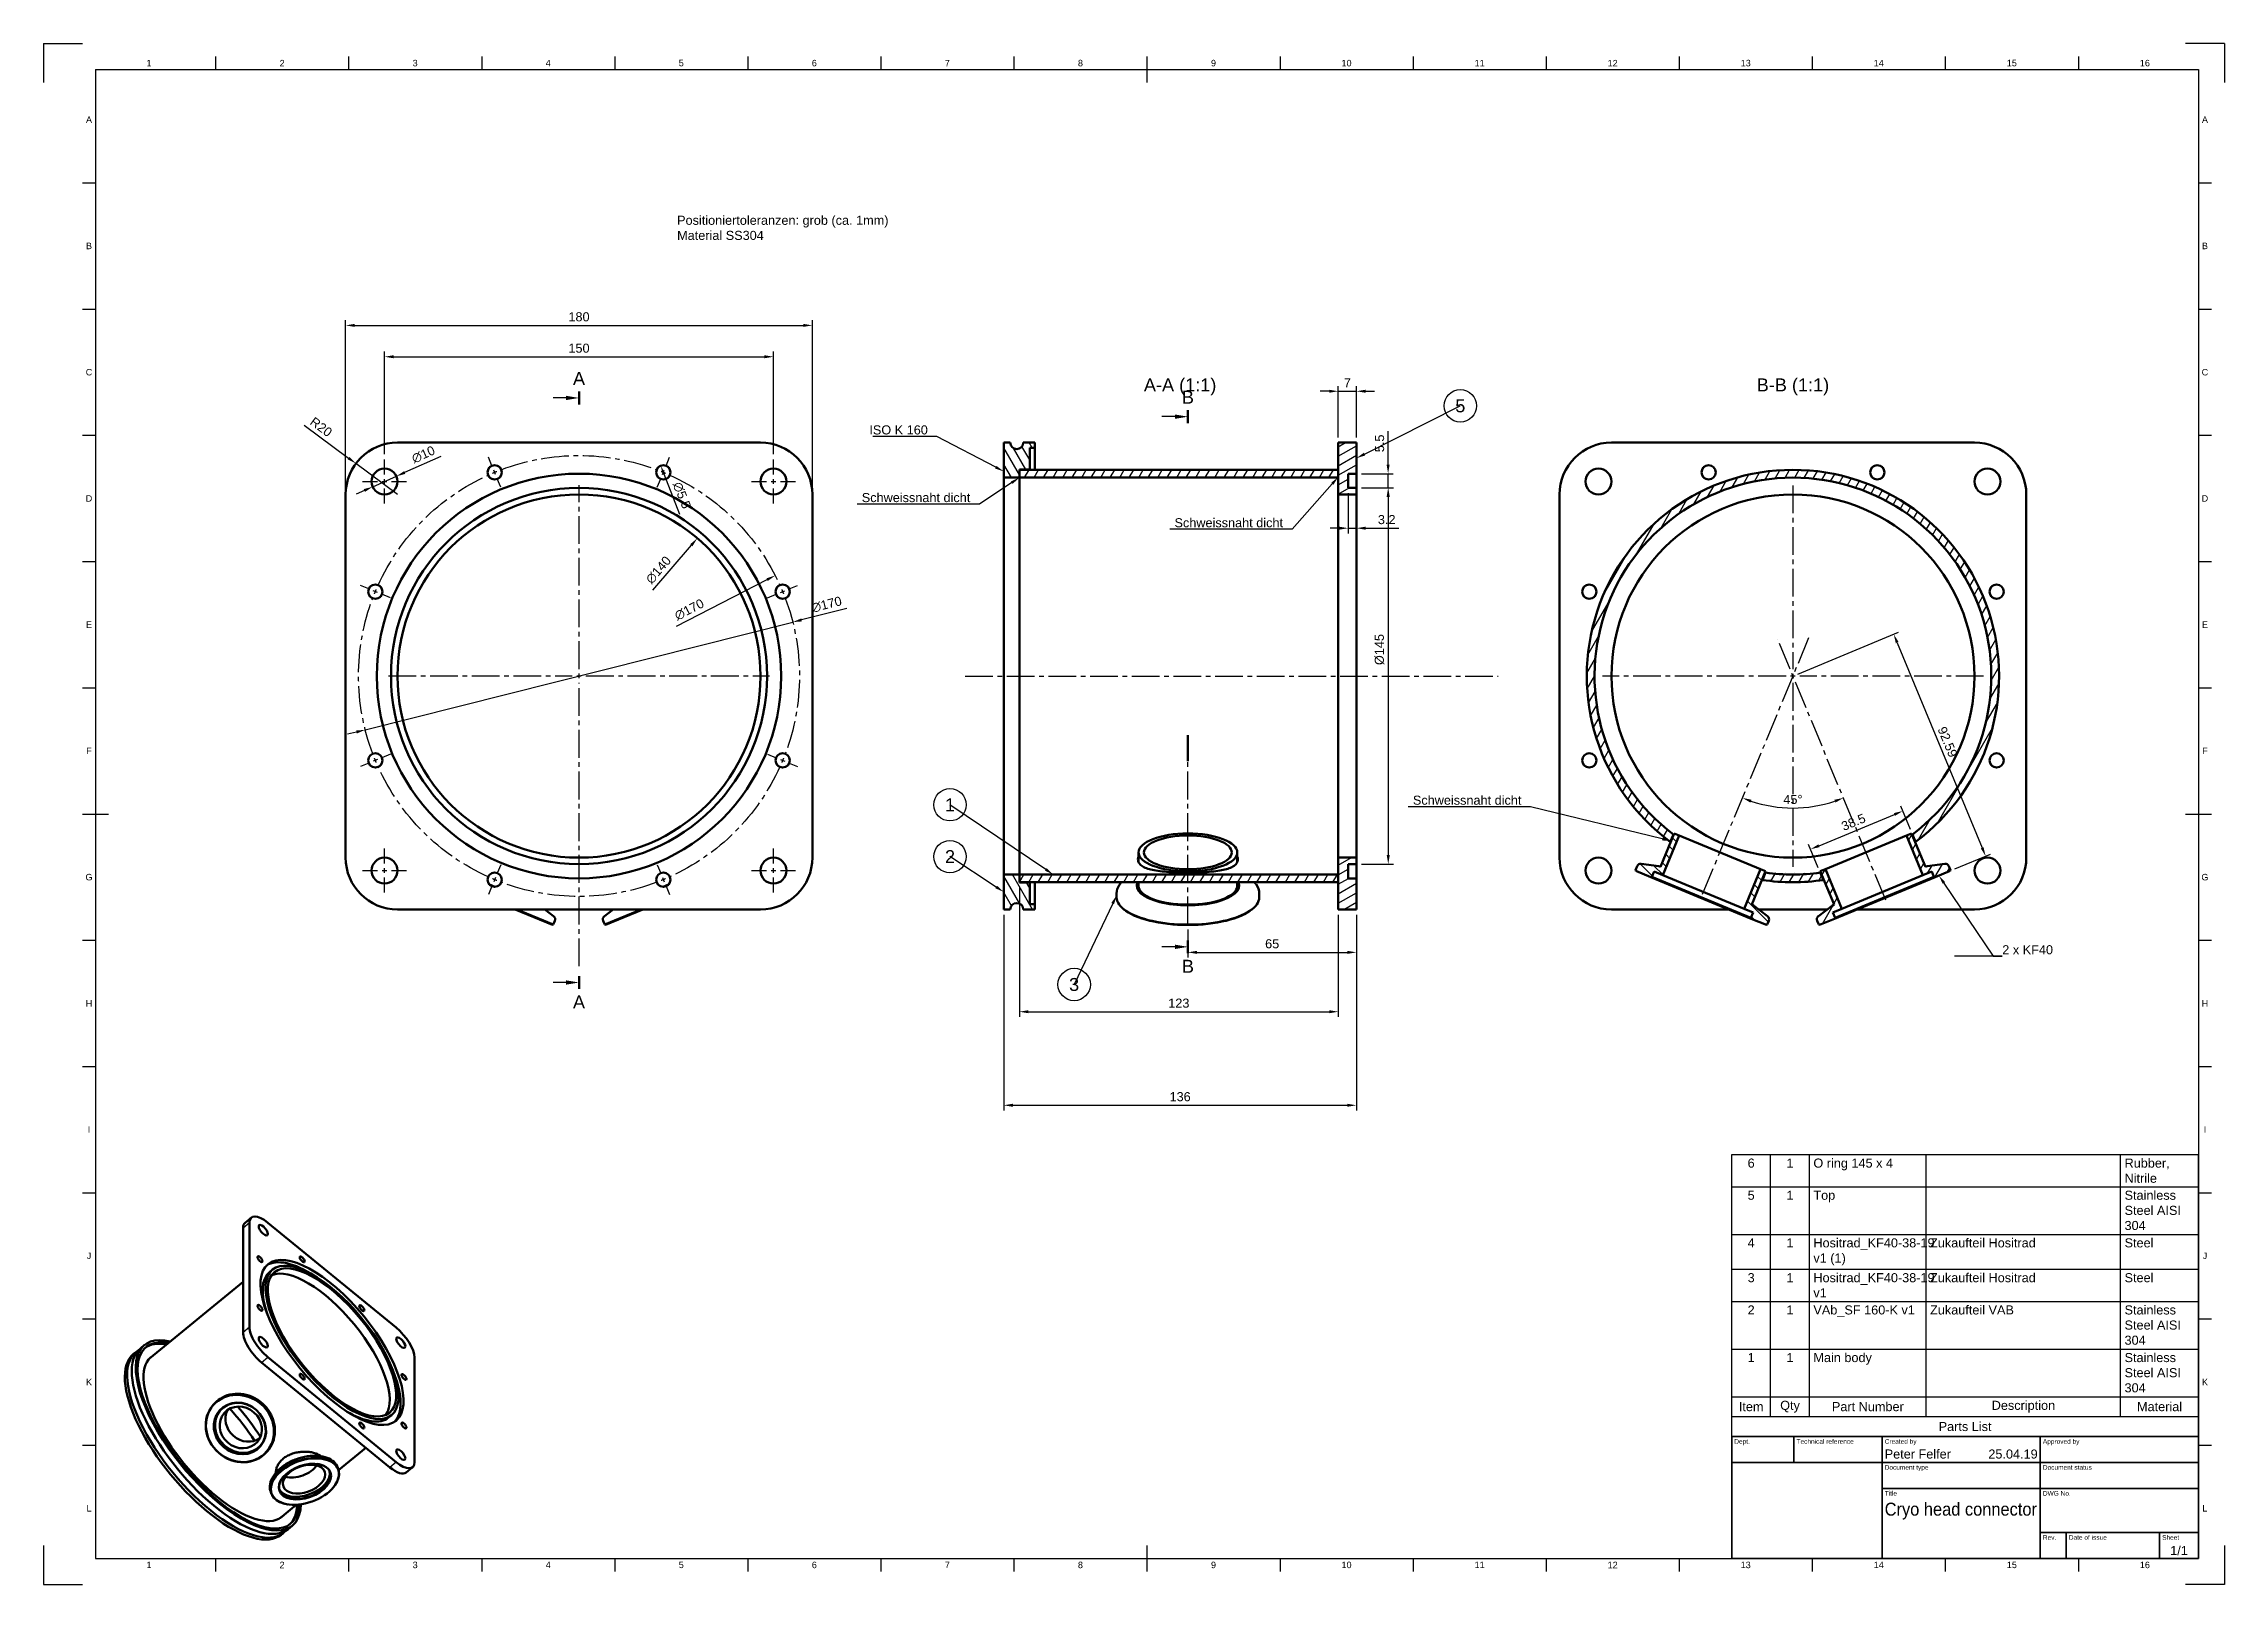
# Model space of a CAD drawing. Header units: millimetres. Extents: x 0 to 841, y 0 to 594.
import ezdxf
from ezdxf import colors
from ezdxf.entities.mleader import LeaderData, LeaderLine
from ezdxf.enums import TextEntityAlignment as Align
from ezdxf.math import Vec2, Vec3

# ---------------------------------------------------------------- set-up
doc = ezdxf.new("R2010")
doc.units = ezdxf.units.MM
doc.header["$LTSCALE"] = 0.75
doc.linetypes.add('CENTER2', pattern=[28.575, 19.05, -3.175, 3.175, -3.175])
for name, color, linetype, lineweight in [('Balloons', 7, 'Continuous', 25), ('Border', 7, 'Continuous', 25), ('Center Lines', 7, 'CENTER2', 25), ('FD_Dimensions', 7, 'Continuous', 25), ('Hatching', 7, 'Continuous', 25), ('Leaders', 7, 'Continuous', 25), ('Notes', 7, 'Continuous', 25), ('Parts Lists', 7, 'Continuous', 25), ('Section Lines', 7, 'Continuous', 25), ('Smart Centers', 7, 'CENTER2', 25), ('TitleBlock', 7, 'Continuous', 35), ('View Labels', 7, 'Continuous', 25), ('Visible', 7, 'Continuous', 50), ('Visible Narrow', 7, 'Continuous', 25)]:
    doc.layers.add(name, color=color, linetype=linetype, lineweight=lineweight)
doc.styles.add('FusionTitle', font='')
doc.styles.get("Standard").update_dxf_attribs({"font": 'arial.ttf'})
doc.styles.get('FusionTitle').set_extended_font_data('Arial Unicode MS')
doc.dimstyles.new('Dim-ISO-25', dxfattribs={"dimtxt": 3.5, "dimasz": 3.5, "dimexe": 2, "dimexo": 2, "dimgap": 1.5, "dimtad": 1, "dimzin": 12, "dimdsep": 46, "dimtxsty": 'Standard', "dimcen": 0, "dimazin": 3, "dimtp": 0.1, "dimtm": 0.1, "dimtfac": 0.714, "dimtmove": 0, "dimatfit": 3, "dimfxl": 1, "dimtzin": 12, "dimarcsym": 0})

msp = doc.modelspace()

# ---------------------------------------------------------------- texts
at = {"layer": 'Notes', "insert": (244.304, 527.653), "char_height": 3.5, "attachment_point": 1}
msp.add_mtext_dynamic_manual_height_columns('Positioniertoleranzen: grob (ca. 1mm)\\PMaterial SS304', width=87.5871, gutter_width=17.5, heights=[0], dxfattribs=at)
at = {"layer": 'Section Lines', "char_height": 5, "attachment_point": 5}
for s, insert in [('A', (206.469, 464.902)), ('B', (441.29, 457.685)), ('B', (441.29, 238.292)), ('A', (206.469, 224.538))]:
    msp.add_mtext(s, dxfattribs=dict(at, insert=insert))
at = {"layer": 'View Labels', "char_height": 5, "attachment_point": 8}
for s, insert, width in [('A-A (1:1)', (438.29, 458.434), 30.21487), ('B-B (1:1)', (674.619, 458.434), 29.68281)]:
    msp.add_mtext(s, dxfattribs=dict(at, insert=insert, width=width))

# ---------------------------------------------------------------- blocks, each defined once
blk = doc.blocks.new('ISO_TITLEBLOCK')
at = {"layer": 'TitleBlock'}
for p, q in [((0, 47), (-180, 47)), ((-180, 47), (-180, 0)), ((-156, 37), (-156, 47)), ((-122, 0), (-122, 47)), ((-61, 0), (-61, 47)), ((0, 0), (0, 47)), ((-180, 37), (0, 37)), ((-122, 27), (0, 27)), ((-61, 10), (0, 10)), ((-51, 0), (-51, 10)), ((-15, 0), (-15, 10)), ((-180, 0), (0, 0))]:
    blk.add_line(p, q, dxfattribs=at)
at = {"layer": 'TitleBlock', "style": 'FusionTitle'}
for s, p in [('Dept.', (-179, 46)), ('Technical reference', (-155, 46)), ('Created by', (-121, 46)), ('Approved by', (-60, 46)), ('Document type', (-121, 36)), ('Document status', (-60, 36)), ('Title', (-121, 26)), ('DWG No.', (-60, 26)), ('Rev.', (-60, 9)), ('Date of issue', (-50, 9)), ('Sheet', (-14, 9))]:
    blk.add_text(s, height=1.8, dxfattribs=at).set_placement(p, align=Align.TOP_LEFT)
for tag, p, height in [('TECHNICAL_REFERENCE', (-155, 38.5), 3.5), ('CREATED_BY', (-121, 38.5), 3.5), ('APPROVED_BY', (-60, 38.5), 3.5), ('DEPT', (-179, 38.5), 3.5), ('DOCUMENT_TYPE', (-121, 28.5), 3.5), ('DOCUMENT_STATUS', (-60, 28.5), 3.5), ('TITLE_1', (-121, 16.5), 5), ('TITLE_2', (-121, 9), 5), ('TITLE_3', (-121, 1.5), 5), ('DATE_OF_ISSUE', (-50, 1.5), 3.5)]:
    blk.add_attdef(tag, p, '', height=height, dxfattribs=at)
for tag, p in [('CREATED_DATE', (-62, 38.5)), ('APPROVED_DATE', (-1, 38.5))]:
    blk.add_attdef(tag, text='', height=3.5, dxfattribs=at).set_placement(p, align=Align.RIGHT)
for tag, height, p in [('DRAWING_NUMBER', 5, (-30.5, 16.6)), ('REV', 3.5, (-56, 3.1)), ('SHEET', 3.5, (-7.5, 3.1))]:
    blk.add_attdef(tag, text='', height=height, dxfattribs=at).set_placement(p, align=Align.MIDDLE)
blk = doc.blocks.new('*U6')
at = {"layer": 'Smart Centers', "color": 0, "ltscale": 0.75, "transparency": 16777216}
for p, q in [((0, 2.678906), (0, 73.5)), ((-73.5, 0), (-2.678906, 0)), ((2.678906, 0), (73.5, 0)), ((0, -111.864147), (0, -2.678906))]:
    blk.add_line(p, q, dxfattribs=at)
at = {"layer": 'Smart Centers', "color": 0, "linetype": 'Continuous', "ltscale": 0.75, "transparency": 16777216}
for p, q in [((-0.892969, 0), (0.892969, 0)), ((0, -0.892969), (0, 0.892969))]:
    blk.add_line(p, q, dxfattribs=at)
blk = doc.blocks.new('*U7')
at = {"layer": 'Smart Centers', "color": 0, "ltscale": 0.75, "transparency": 16777216}
for p, q in [((-81.004747, 33.553265), (-84.304007, 34.919863)), ((-77.704765, 32.186367), (-79.354756, 32.869816)), ((-72.755513, 30.13632), (-76.054774, 31.502919))]:
    blk.add_line(p, q, dxfattribs=at)
at = {"layer": 'Smart Centers', "color": 0, "ltscale": 0.75, "transparency": 16777216, "extrusion": (0, 0, -1)}
blk.add_arc((0, 0), 85, 21.898076, 23.101924, dxfattribs=at)
blk = doc.blocks.new('*U8')
at = {"layer": 'Smart Centers', "color": 0, "ltscale": 0.75, "transparency": 16777216}
for p, q in [((-30.13632, -72.755513), (-31.502919, -76.054774)), ((-33.553265, -81.004747), (-34.919863, -84.304007)), ((-32.186367, -77.704765), (-32.869816, -79.354756))]:
    blk.add_line(p, q, dxfattribs=at)
at = {"layer": 'Smart Centers', "color": 0, "ltscale": 0.75, "transparency": 16777216, "extrusion": (0, 0, -1)}
blk.add_arc((0, 0), 85, 291.898076, 293.101924, dxfattribs=at)
blk = doc.blocks.new('*U9')
at = {"layer": 'Smart Centers', "color": 0, "ltscale": 0.75, "transparency": 16777216}
for p, q in [((-81.004747, -33.553265), (-84.304007, -34.919863)), ((-77.704765, -32.186367), (-79.354756, -32.869816)), ((-72.755513, -30.13632), (-76.054774, -31.502919))]:
    blk.add_line(p, q, dxfattribs=at)
at = {"layer": 'Smart Centers', "color": 0, "ltscale": 0.75, "transparency": 16777216, "extrusion": (0, 0, -1)}
blk.add_arc((0, 0), 85, 336.898076, 338.101924, dxfattribs=at)
blk = doc.blocks.new('*U10')
at = {"layer": 'Smart Centers', "color": 0, "ltscale": 0.75, "transparency": 16777216}
for p, q in [((-33.553265, 81.004747), (-34.919863, 84.304007)), ((-32.186367, 77.704765), (-32.869816, 79.354756)), ((-30.13632, 72.755513), (-31.502919, 76.054774))]:
    blk.add_line(p, q, dxfattribs=at)
at = {"layer": 'Smart Centers', "color": 0, "ltscale": 0.75, "transparency": 16777216, "extrusion": (0, 0, -1)}
blk.add_arc((0, 0), 85, 66.898076, 68.101924, dxfattribs=at)
blk = doc.blocks.new('*U11')
at = {"layer": 'Smart Centers', "color": 0, "ltscale": 0.75, "transparency": 16777216}
for p, q in [((33.553265, 81.004747), (34.919863, 84.304007)), ((30.13632, 72.755513), (31.502919, 76.054774)), ((32.186367, 77.704765), (32.869816, 79.354756))]:
    blk.add_line(p, q, dxfattribs=at)
at = {"layer": 'Smart Centers', "color": 0, "ltscale": 0.75, "transparency": 16777216, "extrusion": (0, 0, -1)}
blk.add_arc((0, 0), 85, 111.898076, 113.101924, dxfattribs=at)
blk = doc.blocks.new('*U12')
at = {"layer": 'Smart Centers', "color": 0, "ltscale": 0.75, "transparency": 16777216}
for p, q in [((81.004747, 33.553265), (84.304007, 34.919863)), ((72.755513, 30.13632), (76.054774, 31.502919)), ((77.704765, 32.186367), (79.354756, 32.869816))]:
    blk.add_line(p, q, dxfattribs=at)
at = {"layer": 'Smart Centers', "color": 0, "ltscale": 0.75, "transparency": 16777216, "extrusion": (0, 0, -1)}
blk.add_arc((0, 0), 85, 156.898076, 158.101924, dxfattribs=at)
blk = doc.blocks.new('*U13')
at = {"layer": 'Smart Centers', "color": 0, "ltscale": 0.75, "transparency": 16777216}
for p, q in [((72.755513, -30.13632), (76.054774, -31.502919)), ((77.704765, -32.186367), (79.354756, -32.869816)), ((81.004747, -33.553265), (84.304007, -34.919863))]:
    blk.add_line(p, q, dxfattribs=at)
at = {"layer": 'Smart Centers', "color": 0, "ltscale": 0.75, "transparency": 16777216, "extrusion": (0, 0, -1)}
blk.add_arc((0, 0), 85, 201.898076, 203.101924, dxfattribs=at)
blk = doc.blocks.new('*U14')
at = {"layer": 'Smart Centers', "color": 0, "ltscale": 0.75, "transparency": 16777216}
for p, q in [((30.13632, -72.755513), (31.502919, -76.054774)), ((32.186367, -77.704765), (32.869816, -79.354756)), ((33.553265, -81.004747), (34.919863, -84.304007))]:
    blk.add_line(p, q, dxfattribs=at)
at = {"layer": 'Smart Centers', "color": 0, "ltscale": 0.75, "transparency": 16777216, "extrusion": (0, 0, -1)}
blk.add_arc((0, 0), 85, 246.898076, 248.101924, dxfattribs=at)
blk = doc.blocks.new('*U15')
at = {"layer": 'Smart Centers', "color": 0, "ltscale": 0.75, "transparency": 16777216, "extrusion": (0, 0, -1)}
for start, end in [(69.30584, 110.69416), (24.30584, 65.69416), (114.30584, 155.69416), (339.30584, 20.69416), (159.30584, 200.69416), (294.30584, 335.69416), (204.30584, 245.69416), (249.30584, 290.69416)]:
    blk.add_arc((0, 0), 85, start, end, dxfattribs=at)
at = {"layer": 'Center Lines', "color": 0, "ltscale": 0.75, "transparency": 16777216}
for name in ['*U10', '*U11', '*U7', '*U12', '*U9', '*U13', '*U8', '*U14']:
    blk.add_blockref(name, (0, 0), dxfattribs=at)
blk = doc.blocks.new('*U16')
at = {"layer": 'Smart Centers', "color": 0, "ltscale": 0.75, "transparency": 16777216}
blk.add_line((0, -21.347393), (0, 47.797249), dxfattribs=at)
blk = doc.blocks.new('*U17')
at = {"layer": 'Smart Centers', "color": 0, "ltscale": 0.75, "transparency": 16777216}
blk.add_line((-82.444876, 0), (123.101667, 0), dxfattribs=at)
blk = doc.blocks.new('*D47')
at = {"layer": 'Defpoints', "color": 0, "transparency": 16777216}
for p in [(441.290241, 254.421149), (506.290241, 260.183635), (506.290241, 243.657974)]:
    blk.add_point(p, dxfattribs=at)
at = {"layer": 'FD_Dimensions', "lineweight": -2, "transparency": 16777216}
for p, q in [((441.290241, 252.421149), (441.290241, 241.657974)), ((506.290241, 258.183635), (506.290241, 241.657974)), ((444.790241, 243.657974), (502.790241, 243.657974))]:
    blk.add_line(p, q, dxfattribs=at)
at = {"layer": 'FD_Dimensions', "transparency": 16777216}
for points in [[(444.790241, 244.241308), (444.790241, 243.074641), (441.290241, 243.657974)], [(502.790241, 244.241308), (502.790241, 243.074641), (506.290241, 243.657974)]]:
    blk.add_solid(points, dxfattribs=at)
at = {"layer": 'FD_Dimensions', "color": 0, "transparency": 16777216, "insert": (473.790241, 246.94498), "char_height": 3.5, "attachment_point": 5}
blk.add_mtext('65', dxfattribs=at)
blk = doc.blocks.new('*D48')
at = {"layer": 'Defpoints', "color": 0, "transparency": 16777216}
for p in [(370.290241, 260.183635), (506.290241, 260.183635), (506.290241, 184.704279)]:
    blk.add_point(p, dxfattribs=at)
at = {"layer": 'FD_Dimensions', "color": 0, "lineweight": -2, "transparency": 16777216}
for p, q in [((370.290241, 258.183635), (370.290241, 182.704279)), ((506.290241, 258.183635), (506.290241, 182.704279)), ((373.790241, 184.704279), (502.790241, 184.704279))]:
    blk.add_line(p, q, dxfattribs=at)
at = {"layer": 'FD_Dimensions', "color": 0, "transparency": 16777216}
for points in [[(373.790241, 185.287612), (373.790241, 184.120946), (370.290241, 184.704279)], [(502.790241, 185.287612), (502.790241, 184.120946), (506.290241, 184.704279)]]:
    blk.add_solid(points, dxfattribs=at)
at = {"layer": 'FD_Dimensions', "color": 0, "transparency": 16777216, "insert": (438.290241, 187.992478), "char_height": 3.5, "attachment_point": 5}
blk.add_mtext('136', dxfattribs=at)
blk = doc.blocks.new('*D49')
at = {"layer": 'Defpoints', "color": 0, "transparency": 16777216}
for p in [(282.131654, 388.944813), (130.80637, 311.480897)]:
    blk.add_point(p, dxfattribs=at)
at = {"layer": 'FD_Dimensions', "color": 0, "lineweight": -2, "transparency": 16777216}
blk.add_line((244.086337, 369.469289), (279.016134, 387.349968), dxfattribs=at)
at = {"layer": 'FD_Dimensions', "color": 0, "transparency": 16777216}
blk.add_solid([(278.750326, 387.869221), (279.281941, 386.830715), (282.131654, 388.944813)], dxfattribs=at)
at = {"layer": 'FD_Dimensions', "color": 0, "transparency": 16777216, "insert": (249.010425, 375.792559), "char_height": 3.5, "attachment_point": 5, "rotation": 27.108045761}
blk.add_mtext('∅170', dxfattribs=at)
blk = doc.blocks.new('*D50')
at = {"layer": 'Defpoints', "color": 0, "transparency": 16777216}
for p in [(288.896244, 370.967406), (124.04178, 329.458304)]:
    blk.add_point(p, dxfattribs=at)
at = {"layer": 'FD_Dimensions', "lineweight": -2, "transparency": 16777216}
for p, q in [((124.04178, 329.458304), (288.896244, 370.967406)), ((309.773598, 376.224166), (292.290307, 371.822005)), ((120.647717, 328.603705), (117.253655, 327.749106))]:
    blk.add_line(p, q, dxfattribs=at)
at = {"layer": 'FD_Dimensions', "transparency": 16777216}
for points in [[(292.147874, 372.387683), (292.43274, 371.256328), (288.896244, 370.967406)], [(120.505284, 329.169382), (120.79015, 328.038028), (124.04178, 329.458304)]]:
    blk.add_solid(points, dxfattribs=at)
at = {"layer": 'FD_Dimensions', "color": 0, "transparency": 16777216, "insert": (301.902491, 377.732823), "char_height": 3.5, "attachment_point": 5, "rotation": 14.132850385}
blk.add_mtext('∅170', dxfattribs=at)
blk = doc.blocks.new('*D51')
at = {"layer": 'Defpoints', "color": 0, "transparency": 16777216}
for p in [(252.08105, 403.282995), (160.856974, 297.084275)]:
    blk.add_point(p, dxfattribs=at)
at = {"layer": 'FD_Dimensions', "lineweight": -2, "transparency": 16777216}
blk.add_line((234.951628, 383.341739), (249.800448, 400.628027), dxfattribs=at)
at = {"layer": 'FD_Dimensions', "transparency": 16777216}
blk.add_solid([(249.357953, 401.008127), (250.242942, 400.247927), (252.08105, 403.282995)], dxfattribs=at)
at = {"layer": 'FD_Dimensions', "color": 0, "transparency": 16777216, "insert": (237.117527, 391.057908), "char_height": 3.5, "attachment_point": 5, "rotation": 49.337584759}
blk.add_mtext('∅140', dxfattribs=at)
blk = doc.blocks.new('*D52')
at = {"layer": 'Defpoints', "color": 0, "transparency": 16777216}
for p in [(126.901013, 423.150561), (136.03701, 427.216709)]:
    blk.add_point(p, dxfattribs=at)
at = {"layer": 'FD_Dimensions', "lineweight": -2, "transparency": 16777216}
for p, q in [((153.221534, 434.865006), (139.234609, 428.639861)), ((123.703415, 421.727409), (120.505816, 420.304258)), ((126.901013, 423.150561), (136.03701, 427.216709))]:
    blk.add_line(p, q, dxfattribs=at)
at = {"layer": 'FD_Dimensions', "transparency": 16777216}
for points in [[(138.997417, 429.172794), (139.471801, 428.106928), (136.03701, 427.216709)], [(123.466223, 422.260343), (123.940606, 421.194476), (126.901013, 423.150561)]]:
    blk.add_solid(points, dxfattribs=at)
at = {"layer": 'FD_Dimensions', "color": 0, "transparency": 16777216, "insert": (146.450525, 435.556444), "char_height": 3.5, "attachment_point": 5, "rotation": 23.992361853}
blk.add_mtext('∅10', dxfattribs=at)
blk = doc.blocks.new('*D53')
at = {"layer": 'Defpoints', "color": 0, "transparency": 16777216}
for p in [(296.469012, 485.379906), (116.469012, 420.183635), (296.469012, 420.183635)]:
    blk.add_point(p, dxfattribs=at)
at = {"layer": 'FD_Dimensions', "color": 0, "lineweight": -2, "transparency": 16777216}
for p, q in [((116.469012, 422.183635), (116.469012, 487.379906)), ((119.969012, 485.379906), (292.969012, 485.379906)), ((296.469012, 422.183635), (296.469012, 487.379906))]:
    blk.add_line(p, q, dxfattribs=at)
at = {"layer": 'FD_Dimensions', "color": 0, "transparency": 16777216}
for points in [[(119.969012, 485.963239), (119.969012, 484.796572), (116.469012, 485.379906)], [(292.969012, 485.963239), (292.969012, 484.796572), (296.469012, 485.379906)]]:
    blk.add_solid(points, dxfattribs=at)
at = {"layer": 'FD_Dimensions', "color": 0, "transparency": 16777216, "insert": (206.469012, 488.666911), "char_height": 3.5, "attachment_point": 5}
blk.add_mtext('180', dxfattribs=at)
blk = doc.blocks.new('*U25')
at = {"layer": 'Smart Centers', "color": 0, "ltscale": 0.75, "transparency": 16777216}
for p, q in [((0, 2.678906), (0, 8.5)), ((-8.5, 0), (-2.678906, 0)), ((2.678906, 0), (8.5, 0)), ((0, -8.5), (0, -2.678906))]:
    blk.add_line(p, q, dxfattribs=at)
at = {"layer": 'Smart Centers', "color": 0, "linetype": 'Continuous', "ltscale": 0.75, "transparency": 16777216}
for p, q in [((-0.892969, 0), (0.892969, 0)), ((0, -0.892969), (0, 0.892969))]:
    blk.add_line(p, q, dxfattribs=at)
blk = doc.blocks.new('*U26')
at = {"layer": 'Smart Centers', "color": 0, "ltscale": 0.75, "transparency": 16777216}
for p, q in [((0, 2.678906), (0, 8.5)), ((-8.5, 0), (-2.678906, 0)), ((2.678906, 0), (8.5, 0)), ((0, -8.5), (0, -2.678906))]:
    blk.add_line(p, q, dxfattribs=at)
at = {"layer": 'Smart Centers', "color": 0, "linetype": 'Continuous', "ltscale": 0.75, "transparency": 16777216}
for p, q in [((-0.892969, 0), (0.892969, 0)), ((0, -0.892969), (0, 0.892969))]:
    blk.add_line(p, q, dxfattribs=at)
blk = doc.blocks.new('*U27')
at = {"layer": 'Smart Centers', "color": 0, "ltscale": 0.75, "transparency": 16777216}
for p, q in [((0, 2.678906), (0, 8.5)), ((-8.5, 0), (-2.678906, 0)), ((2.678906, 0), (8.5, 0)), ((0, -8.5), (0, -2.678906))]:
    blk.add_line(p, q, dxfattribs=at)
at = {"layer": 'Smart Centers', "color": 0, "linetype": 'Continuous', "ltscale": 0.75, "transparency": 16777216}
for p, q in [((-0.892969, 0), (0.892969, 0)), ((0, -0.892969), (0, 0.892969))]:
    blk.add_line(p, q, dxfattribs=at)
blk = doc.blocks.new('*U28')
at = {"layer": 'Smart Centers', "color": 0, "ltscale": 0.75, "transparency": 16777216}
for p, q in [((0, 2.678906), (0, 8.5)), ((-8.5, 0), (-2.678906, 0)), ((2.678906, 0), (8.5, 0)), ((0, -8.5), (0, -2.678906))]:
    blk.add_line(p, q, dxfattribs=at)
at = {"layer": 'Smart Centers', "color": 0, "linetype": 'Continuous', "ltscale": 0.75, "transparency": 16777216}
for p, q in [((-0.892969, 0), (0.892969, 0)), ((0, -0.892969), (0, 0.892969))]:
    blk.add_line(p, q, dxfattribs=at)
blk = doc.blocks.new('ISO_A1_SHEET')
at = {"layer": 'Border'}
for p, q in [((0, 594), (15, 594)), ((0, 594), (0, 579)), ((66.3125, 589), (66.3125, 584)), ((117.625, 589), (117.625, 584)), ((168.9375, 589), (168.9375, 584)), ((220.25, 589), (220.25, 584)), ((271.5625, 589), (271.5625, 584)), ((322.875, 589), (322.875, 584)), ((374.1875, 589), (374.1875, 584)), ((425.5, 589), (425.5, 579)), ((476.8125, 589), (476.8125, 584)), ((528.125, 589), (528.125, 584)), ((579.4375, 589), (579.4375, 584)), ((630.75, 589), (630.75, 584)), ((682.0625, 589), (682.0625, 584)), ((733.375, 589), (733.375, 584)), ((784.6875, 589), (784.6875, 584)), ((841, 594), (826, 594)), ((841, 594), (841, 579)), ((20, 584), (831, 584)), ((20, 584), (20, 10)), ((831, 584), (831, 10)), ((15, 540.333333), (20, 540.333333)), ((831, 540.333333), (836, 540.333333)), ((15, 491.666666), (20, 491.666666)), ((831, 491.666666), (836, 491.666666)), ((15, 443), (20, 443)), ((831, 443), (836, 443)), ((15, 394.333333), (20, 394.333333)), ((831, 394.333333), (836, 394.333333)), ((15, 345.666667), (20, 345.666667)), ((831, 345.666667), (836, 345.666667)), ((15, 297), (25, 297)), ((826, 297), (836, 297)), ((15, 248.333333), (20, 248.333333)), ((831, 248.333333), (836, 248.333333)), ((15, 199.666667), (20, 199.666667)), ((831, 199.666667), (836, 199.666667)), ((15, 151), (20, 151)), ((831, 151), (836, 151)), ((15, 102.333334), (20, 102.333334)), ((831, 102.333334), (836, 102.333334)), ((15, 53.666667), (20, 53.666667)), ((831, 53.666667), (836, 53.666667)), ((0, 15), (0, 0)), ((20, 10), (831, 10)), ((66.3125, 10), (66.3125, 5)), ((117.625, 10), (117.625, 5)), ((168.9375, 10), (168.9375, 5)), ((220.25, 10), (220.25, 5)), ((271.5625, 10), (271.5625, 5)), ((322.875, 10), (322.875, 5)), ((374.1875, 10), (374.1875, 5)), ((425.5, 15), (425.5, 5)), ((476.8125, 10), (476.8125, 5)), ((528.125, 10), (528.125, 5)), ((579.4375, 10), (579.4375, 5)), ((630.75, 10), (630.75, 5)), ((682.0625, 10), (682.0625, 5)), ((733.375, 10), (733.375, 5)), ((784.6875, 10), (784.6875, 5)), ((841, 15), (841, 0)), ((0, 0), (15, 0)), ((841, 0), (826, 0))]:
    blk.add_line(p, q, dxfattribs=at)
at = {"layer": 'Border', "style": 'FusionTitle'}
for s, p in [('1', (40.65625, 586.5)), ('2', (91.96875, 586.5)), ('3', (143.28125, 586.5)), ('4', (194.59375, 586.5)), ('5', (245.90625, 586.5)), ('6', (297.21875, 586.5)), ('7', (348.53125, 586.5)), ('8', (399.84375, 586.5)), ('9', (451.15625, 586.5)), ('10', (502.46875, 586.5)), ('11', (553.78125, 586.5)), ('12', (605.09375, 586.5)), ('13', (656.40625, 586.5)), ('14', (707.71875, 586.5)), ('15', (759.03125, 586.5)), ('16', (810.34375, 586.5)), ('A', (17.5, 564.666666)), ('A', (833.5, 564.666666)), ('B', (17.5, 516)), ('B', (833.5, 516)), ('C', (17.5, 467.333333)), ('C', (833.5, 467.333333)), ('D', (17.5, 418.666667)), ('D', (833.5, 418.666667)), ('E', (17.5, 370)), ('E', (833.5, 370)), ('F', (17.5, 321.333333)), ('F', (833.5, 321.333333)), ('G', (17.5, 272.666667)), ('G', (833.5, 272.666667)), ('H', (17.5, 224)), ('H', (833.5, 224)), ('I', (17.5, 175.333334)), ('I', (833.5, 175.333334)), ('J', (17.5, 126.666667)), ('J', (833.5, 126.666667)), ('K', (17.5, 78)), ('K', (833.5, 78)), ('L', (17.5, 29.333334)), ('L', (833.5, 29.333334)), ('1', (40.65625, 7.5)), ('2', (91.96875, 7.5)), ('3', (143.28125, 7.5)), ('4', (194.59375, 7.5)), ('5', (245.90625, 7.5)), ('6', (297.21875, 7.5)), ('7', (348.53125, 7.5)), ('8', (399.84375, 7.5)), ('9', (451.15625, 7.5)), ('10', (502.46875, 7.5)), ('11', (553.78125, 7.5)), ('12', (605.09375, 7.5)), ('13', (656.40625, 7.5)), ('14', (707.71875, 7.5)), ('15', (759.03125, 7.5)), ('16', (810.34375, 7.5))]:
    blk.add_text(s, height=2.5, dxfattribs=at).set_placement(p, align=Align.MIDDLE)
blk = doc.blocks.new('*U30')
at = {"layer": 'Smart Centers', "color": 0, "ltscale": 0.75, "transparency": 16777216}
blk.add_line((-4.002869, -9.66378), (37.070681, 89.496541), dxfattribs=at)
blk = doc.blocks.new('*U31')
at = {"layer": 'Smart Centers', "color": 0, "ltscale": 0.75, "transparency": 16777216}
blk.add_line((4.49653, -10.855585), (-37.196253, 89.799699), dxfattribs=at)
blk = doc.blocks.new('*U32')
at = {"layer": 'Smart Centers', "color": 0, "ltscale": 0.75, "transparency": 16777216}
for p, q in [((0, 73.5), (0, 2.678906)), ((-2.678906, 0), (-73.5, 0)), ((73.5, 0), (2.678906, 0)), ((0, -2.678906), (0, -73.5))]:
    blk.add_line(p, q, dxfattribs=at)
at = {"layer": 'Smart Centers', "color": 0, "linetype": 'Continuous', "ltscale": 0.75, "transparency": 16777216}
for p, q in [((0.892969, 0), (-0.892969, 0)), ((0, 0.892969), (0, -0.892969))]:
    blk.add_line(p, q, dxfattribs=at)
blk = doc.blocks.new('*D54')
at = {"layer": 'Defpoints', "color": 0, "transparency": 16777216}
for p in [(668.740231, 364.376435), (680.866022, 365.265083), (667.97854, 299.743713), (639.792472, 266.104762), (710.433015, 263.721152)]:
    blk.add_point(p, dxfattribs=at)
at = {"layer": 'FD_Dimensions', "lineweight": -2, "transparency": 16777216}
blk.add_arc((674.619082, 350.183635), 50.875166, 251.442489, 288.557511, dxfattribs=at)
at = {"layer": 'FD_Dimensions', "transparency": 16777216}
for points in [[(658.223174, 301.40745), (658.632297, 302.500029), (655.149999, 303.181111)], [(690.605866, 302.500029), (691.01499, 301.40745), (694.088165, 303.181111)]]:
    blk.add_solid(points, dxfattribs=at)
at = {"layer": 'FD_Dimensions', "color": 0, "transparency": 16777216, "insert": (674.619082, 302.588312), "char_height": 3.5, "attachment_point": 5}
blk.add_mtext('45°', dxfattribs=at)
blk = doc.blocks.new('*D55')
at = {"layer": 'Defpoints', "color": 0, "transparency": 16777216}
for p in [(674.619081, 350.183635), (748.924818, 280.747371), (735.226049, 275.073155)]:
    blk.add_point(p, dxfattribs=at)
at = {"layer": 'FD_Dimensions', "color": 0, "lineweight": -2, "transparency": 16777216}
for p, q in [((676.466841, 350.949001), (715.341327, 367.051341)), ((714.83296, 363.052396), (747.585426, 283.980949)), ((737.073808, 275.838522), (750.772577, 281.512738))]:
    blk.add_line(p, q, dxfattribs=at)
at = {"layer": 'FD_Dimensions', "color": 0, "transparency": 16777216}
for points in [[(715.37189, 363.275628), (714.29403, 362.829164), (713.493568, 366.285974)], [(748.124355, 284.204181), (747.046496, 283.757717), (748.924818, 280.747371)]]:
    blk.add_solid(points, dxfattribs=at)
at = {"layer": 'FD_Dimensions', "color": 0, "transparency": 16777216, "insert": (734.24599, 324.774555), "char_height": 3.5, "attachment_point": 5, "rotation": 292.499966863}
blk.add_mtext('92.59', dxfattribs=at)
blk = doc.blocks.new('*D56')
at = {"layer": 'Defpoints', "color": 0, "transparency": 16777216}
for p in [(281.469012, 473.281615), (131.469012, 433.683635), (281.469012, 433.683635)]:
    blk.add_point(p, dxfattribs=at)
at = {"layer": 'FD_Dimensions', "color": 0, "lineweight": -2, "transparency": 16777216}
for p, q in [((131.469012, 435.683635), (131.469012, 475.281615)), ((134.969012, 473.281615), (277.969012, 473.281615)), ((281.469012, 435.683635), (281.469012, 475.281615))]:
    blk.add_line(p, q, dxfattribs=at)
at = {"layer": 'FD_Dimensions', "color": 0, "transparency": 16777216}
for points in [[(134.969012, 473.864948), (134.969012, 472.698282), (131.469012, 473.281615)], [(277.969012, 473.864948), (277.969012, 472.698282), (281.469012, 473.281615)]]:
    blk.add_solid(points, dxfattribs=at)
at = {"layer": 'FD_Dimensions', "color": 0, "transparency": 16777216, "insert": (206.469012, 476.56862), "char_height": 3.5, "attachment_point": 5}
blk.add_mtext('150', dxfattribs=at)
blk = doc.blocks.new('*D57')
at = {"layer": 'Defpoints', "color": 0, "transparency": 16777216}
for p in [(120.429163, 432.130318), (136.469012, 420.183635)]:
    blk.add_point(p, dxfattribs=at)
at = {"layer": 'FD_Dimensions', "lineweight": -2, "transparency": 16777216}
for p, q in [((100.507503, 446.968224), (117.622189, 434.220988)), ((136.469012, 420.183635), (120.429163, 432.130318))]:
    blk.add_line(p, q, dxfattribs=at)
at = {"layer": 'FD_Dimensions', "transparency": 16777216}
blk.add_solid([(117.970634, 434.688817), (117.273744, 433.753159), (120.429163, 432.130318)], dxfattribs=at)
at = {"layer": 'FD_Dimensions', "color": 0, "transparency": 16777216, "insert": (107.022771, 446.214119), "char_height": 3.5, "attachment_point": 5, "rotation": 323.320783148}
blk.add_mtext('R20', dxfattribs=at)
blk = doc.blocks.new('*D58')
at = {"layer": 'Defpoints', "color": 0, "transparency": 16777216}
for p in [(237.992416, 431.273298), (240.001792, 426.153493)]:
    blk.add_point(p, dxfattribs=at)
at = {"layer": 'FD_Dimensions', "lineweight": -2, "transparency": 16777216}
blk.add_line((245.374622, 412.463743), (239.271109, 428.01524), dxfattribs=at)
at = {"layer": 'FD_Dimensions', "transparency": 16777216}
blk.add_solid([(239.814119, 428.228356), (238.7281, 427.802124), (237.992416, 431.273298)], dxfattribs=at)
at = {"layer": 'FD_Dimensions', "color": 0, "transparency": 16777216, "insert": (246.113119, 419.847102), "char_height": 3.5, "attachment_point": 5, "rotation": 291.428564867}
blk.add_mtext('∅5.5', dxfattribs=at)
blk = doc.blocks.new('*D59')
at = {"layer": 'Defpoints', "color": 0, "transparency": 16777216}
for p in [(506.290241, 459.982624), (499.290241, 440.183635), (506.290241, 440.183635)]:
    blk.add_point(p, dxfattribs=at)
at = {"layer": 'FD_Dimensions', "lineweight": -2, "transparency": 16777216}
for p, q in [((495.790241, 459.982624), (492.290241, 459.982624)), ((499.290241, 442.183635), (499.290241, 461.982624)), ((499.290241, 459.982624), (506.290241, 459.982624)), ((506.290241, 442.183635), (506.290241, 461.982624)), ((509.790241, 459.982624), (513.290241, 459.982624))]:
    blk.add_line(p, q, dxfattribs=at)
at = {"layer": 'FD_Dimensions', "transparency": 16777216}
for points in [[(495.790241, 460.565958), (495.790241, 459.399291), (499.290241, 459.982624)], [(509.790241, 460.565958), (509.790241, 459.399291), (506.290241, 459.982624)]]:
    blk.add_solid(points, dxfattribs=at)
at = {"layer": 'FD_Dimensions', "color": 0, "transparency": 16777216, "insert": (502.790241, 463.232624), "char_height": 3.5, "attachment_point": 5}
blk.add_mtext('7', dxfattribs=at)
blk = doc.blocks.new('*T39')
at = {"layer": 'Parts Lists', "color": 0, "linetype": 'ByBlock', "lineweight": -2, "transparency": 16777216}
for p, q in [((0, 108.669281), (180, 108.669281)), ((0, 0), (0, 108.669281)), ((15, 7.666667), (15, 108.669281)), ((30, 7.666667), (30, 108.669281)), ((75, 7.666667), (75, 108.669281)), ((150, 7.666667), (150, 108.669281)), ((180, 0), (180, 108.669281)), ((0, 96.278649), (180, 96.278649)), ((0, 77.916212), (180, 77.916212)), ((0, 64.479877), (180, 64.479877)), ((0, 52.058208), (180, 52.058208)), ((0, 33.695771), (180, 33.695771)), ((0, 15.333333), (180, 15.333333)), ((0, 7.666667), (180, 7.666667)), ((0, 0), (180, 0))]:
    blk.add_line(p, q, dxfattribs=at)
at = {"layer": 'Parts Lists', "color": 0, "transparency": 16777216, "char_height": 3.5}
for s, insert, width, attachment_point in [('6', (7.5, 107.169281), 12, 2), ('1', (22.5, 107.169281), 12, 2), ('O ring 145 x 4', (31.5, 107.169281), 42, 1), ('Rubber, Nitrile', (151.5, 107.169281), 27, 1), ('5', (7.5, 94.778649), 12, 2), ('1', (22.5, 94.778649), 12, 2), ('Top', (31.5, 94.778649), 42, 1), ('Stainless Steel AISI 304', (151.5, 94.778649), 27, 1), ('4', (7.5, 76.416212), 12, 2), ('1', (22.5, 76.416212), 12, 2), ('Hositrad_KF40-38-19 v1 (1)', (31.5, 76.416212), 42, 1), ('Zukaufteil Hositrad', (76.5, 76.416212), 72, 1), ('Steel', (151.5, 76.416212), 27, 1), ('3', (7.5, 62.979877), 12, 2), ('1', (22.5, 62.979877), 12, 2), ('Hositrad_KF40-38-19 v1', (31.5, 62.979877), 42, 1), ('Zukaufteil Hositrad', (76.5, 62.979877), 72, 1), ('Steel', (151.5, 62.979877), 27, 1), ('2', (7.5, 50.558208), 12, 2), ('1', (22.5, 50.558208), 12, 2), ('VAb_SF 160-K v1', (31.5, 50.558208), 42, 1), ('Zukaufteil VAB', (76.5, 50.558208), 72, 1), ('Stainless Steel AISI 304', (151.5, 50.558208), 27, 1), ('1', (7.5, 32.195771), 12, 2), ('1', (22.5, 32.195771), 12, 2), ('Main body', (31.5, 32.195771), 42, 1), ('Stainless Steel AISI 304', (151.5, 32.195771), 27, 1), ('Item', (7.5, 11.5), 12, 5), ('Qty', (22.5, 11.5), 12, 5), ('Part Number', (52.5, 11.5), 42, 5), ('Description', (112.5, 11.5), 72, 5), ('Material', (165, 11.5), 27, 5), ('Parts List', (90, 3.833333), 177, 5)]:
    blk.add_mtext(s, dxfattribs=dict(at, insert=insert, width=width, attachment_point=attachment_point))
blk = doc.blocks.new('ISO_BALLOON_CIRCULAR_50')
at = {"transparency": 16777216}
blk.add_circle((0, 0), 6.25, dxfattribs=at)
blk.add_attdef('ITEMID', text='', height=5, dxfattribs=at).set_placement((0, 0), align=Align.MIDDLE_CENTER)
blk = doc.blocks.new('*D60')
at = {"layer": 'Defpoints', "color": 0, "transparency": 16777216}
for p in [(376.290241, 270.583635), (499.290241, 260.183635), (499.290241, 220.772562)]:
    blk.add_point(p, dxfattribs=at)
at = {"layer": 'FD_Dimensions', "lineweight": -2, "transparency": 16777216}
for p, q in [((376.290241, 268.583635), (376.290241, 218.772562)), ((499.290241, 258.183635), (499.290241, 218.772562)), ((379.790241, 220.772562), (495.790241, 220.772562))]:
    blk.add_line(p, q, dxfattribs=at)
at = {"layer": 'FD_Dimensions', "transparency": 16777216}
for points in [[(379.790241, 221.355896), (379.790241, 220.189229), (376.290241, 220.772562)], [(495.790241, 221.355896), (495.790241, 220.189229), (499.290241, 220.772562)]]:
    blk.add_solid(points, dxfattribs=at)
at = {"layer": 'FD_Dimensions', "color": 0, "transparency": 16777216, "insert": (437.790241, 224.060761), "char_height": 3.5, "attachment_point": 5}
blk.add_mtext('123', dxfattribs=at)
blk = doc.blocks.new('*D61')
at = {"layer": 'Defpoints', "color": 0, "transparency": 16777216}
for p in [(717.00252, 298.163637), (720.737039, 289.147711), (685.167677, 274.414399)]:
    blk.add_point(p, dxfattribs=at)
at = {"layer": 'FD_Dimensions', "lineweight": -2, "transparency": 16777216}
for p, q in [((684.666736, 284.769717), (713.768942, 296.824245)), ((719.971672, 290.99547), (716.237153, 300.011396)), ((684.40231, 276.262158), (680.667791, 285.278084))]:
    blk.add_line(p, q, dxfattribs=at)
at = {"layer": 'FD_Dimensions', "transparency": 16777216}
for points in [[(713.54571, 297.363175), (713.992174, 296.285315), (717.00252, 298.163637)], [(684.443504, 285.308647), (684.889968, 284.230787), (681.433158, 283.430325)]]:
    blk.add_solid(points, dxfattribs=at)
at = {"layer": 'FD_Dimensions', "color": 0, "transparency": 16777216, "insert": (697.9595, 293.834881), "char_height": 3.5, "attachment_point": 5, "rotation": 22.499966863}
blk.add_mtext('38.5', dxfattribs=at)
blk = doc.blocks.new('*D62')
at = {"layer": 'Defpoints', "color": 0, "transparency": 16777216}
for p in [(506.290241, 422.683635), (506.290241, 277.683635), (518.553072, 277.683635)]:
    blk.add_point(p, dxfattribs=at)
at = {"layer": 'FD_Dimensions', "color": 0, "lineweight": -2, "transparency": 16777216}
for p, q in [((508.290241, 422.683635), (520.553072, 422.683635)), ((518.553072, 419.183635), (518.553072, 281.183635)), ((508.290241, 277.683635), (520.553072, 277.683635))]:
    blk.add_line(p, q, dxfattribs=at)
at = {"layer": 'FD_Dimensions', "color": 0, "transparency": 16777216}
for points in [[(517.969739, 419.183635), (519.136405, 419.183635), (518.553072, 422.683635)], [(517.969739, 281.183635), (519.136405, 281.183635), (518.553072, 277.683635)]]:
    blk.add_solid(points, dxfattribs=at)
at = {"layer": 'FD_Dimensions', "color": 0, "transparency": 16777216, "insert": (515.168181, 360.396719), "char_height": 3.5, "attachment_point": 5, "rotation": 90}
blk.add_mtext('%%C145', dxfattribs=at)
blk = doc.blocks.new('*D63')
at = {"layer": 'Defpoints', "color": 0, "transparency": 16777216}
for p in [(506.290241, 428.183635), (506.290241, 422.683635), (518.501866, 428.183635)]:
    blk.add_point(p, dxfattribs=at)
at = {"layer": 'FD_Dimensions', "lineweight": -2, "transparency": 16777216}
for p, q in [((518.501866, 431.683635), (518.501866, 444.581997)), ((508.290241, 428.183635), (520.501866, 428.183635)), ((508.290241, 422.683635), (520.501866, 422.683635)), ((518.501866, 422.683635), (518.501866, 428.183635)), ((518.501866, 419.183635), (518.501866, 415.683635))]:
    blk.add_line(p, q, dxfattribs=at)
at = {"layer": 'FD_Dimensions', "transparency": 16777216}
for points in [[(517.918533, 431.683635), (519.085199, 431.683635), (518.501866, 428.183635)], [(517.918533, 419.183635), (519.085199, 419.183635), (518.501866, 422.683635)]]:
    blk.add_solid(points, dxfattribs=at)
at = {"layer": 'FD_Dimensions', "color": 0, "transparency": 16777216, "insert": (515.222023, 439.882816), "char_height": 3.5, "attachment_point": 5, "rotation": 90}
blk.add_mtext('5.5', dxfattribs=at)
blk = doc.blocks.new('*D64')
at = {"layer": 'Defpoints', "color": 0, "transparency": 16777216}
for p in [(503.090241, 422.683635), (506.290241, 422.683635), (506.290241, 407.190657)]:
    blk.add_point(p, dxfattribs=at)
at = {"layer": 'FD_Dimensions', "lineweight": -2, "transparency": 16777216}
for p, q in [((503.090241, 420.683635), (503.090241, 405.190657)), ((506.290241, 420.683635), (506.290241, 405.190657)), ((499.590241, 407.190657), (496.090241, 407.190657)), ((503.090241, 407.190657), (506.290241, 407.190657)), ((509.790241, 407.190657), (522.624143, 407.190657))]:
    blk.add_line(p, q, dxfattribs=at)
at = {"layer": 'FD_Dimensions', "transparency": 16777216}
for points in [[(499.590241, 407.77399), (499.590241, 406.607324), (503.090241, 407.190657)], [(509.790241, 407.77399), (509.790241, 406.607324), (506.290241, 407.190657)]]:
    blk.add_solid(points, dxfattribs=at)
at = {"layer": 'FD_Dimensions', "color": 0, "transparency": 16777216, "insert": (517.957192, 410.478856), "char_height": 3.5, "attachment_point": 5}
blk.add_mtext('3.2', dxfattribs=at)

# ---------------------------------------------------------------- dimensions: what is measured, and where the dimension line sits
at = {"layer": 'FD_Dimensions'}
for base, p1, p2, angle, override, picture, middle in [((296.469, 485.38), (116.469, 420.184), (296.469, 420.184), 180, {"dimlfac": 1}, '*D53', (206.469, 488.667)), ((518.502, 428.184), (506.29, 422.684), (506.29, 428.184), 270, {"dimlfac": 1, "dimclrd": 256, "dimclre": 256}, '*D63', (515.222, 439.883)), ((748.925, 280.747), (674.619, 350.184), (735.226, 275.073), 112.5, {"dimlfac": 1}, '*D55', (734.246, 324.775)), ((717.003, 298.164), (685.168, 274.414), (720.737, 289.148), 202.5, {"dimlfac": 1, "dimclrd": 256, "dimclre": 256}, '*D61', (697.96, 293.835)), ((499.29, 220.773), (376.29, 270.584), (499.29, 260.184), 180, {"dimlfac": 1, "dimclrd": 256, "dimclre": 256}, '*D60', (437.79, 224.061)), ((506.29, 243.658), (441.29, 254.421), (506.29, 260.184), 180, {"dimlfac": 1, "dimclrd": 256, "dimclre": 256}, '*D47', (473.79, 246.945))]:
    dim = msp.add_linear_dim(base=base, p1=p1, p2=p2, angle=angle, dimstyle='Dim-ISO-25', override=override, dxfattribs=at)
    dim.commit()
    dim.dimension.update_dxf_attribs({"geometry": picture, "text_midpoint": middle})
for p1, p2, distance, override, picture, middle in [((131.469, 433.684), (281.469, 433.684), 39.598, {"dimlfac": 1}, '*D56', (206.469, 476.569)), ((499.29, 440.184), (506.29, 440.184), 19.799, {"dimlfac": 1, "dimclrd": 256, "dimclre": 256}, '*D59', (502.79, 463.233)), ((503.09, 422.684), (506.29, 422.684), -15.493, {"dimlfac": 1, "dimclrd": 256, "dimclre": 256}, '*D64', (517.957, 410.479)), ((370.29, 260.184), (506.29, 260.184), -75.479, {"dimlfac": 1}, '*D48', (438.29, 187.992))]:
    dim = msp.add_aligned_dim(p1=p1, p2=p2, distance=distance, dimstyle='Dim-ISO-25', override=override, dxfattribs=at)
    dim.commit()
    dim.dimension.update_dxf_attribs({"geometry": picture, "text_midpoint": middle})
dim = msp.add_radius_dim(center=(136.469, 420.184), mpoint=(120.429, 432.13), dimstyle='Dim-ISO-25', override={"dimlfac": 1, "dimse1": 1, "dimclrd": 256, "dimclre": 256}, dxfattribs=at)
dim.commit()
dim.dimension.update_dxf_attribs({"geometry": '*D57', "text_midpoint": (105.059, 443.578), "dimtype": 164})
for p1, p2, picture, middle in [((126.901, 423.151), (136.037, 427.217), '*D52', (146.451, 435.556)), ((124.042, 329.458), (288.896, 370.967), '*D50', (301.902, 377.733))]:
    dim = msp.add_diameter_dim_2p(p1=p1, p2=p2, dimstyle='Dim-ISO-25', override={"dimlfac": 1, "dimclrd": 256, "dimclre": 256}, dxfattribs=at)
    dim.commit()
    dim.dimension.update_dxf_attribs({"geometry": picture, "text_midpoint": middle})
for p1, p2, override, picture, middle in [((240.002, 426.153), (237.992, 431.273), {"dimlfac": 1, "dimclrd": 256, "dimclre": 256}, '*D58', (242.962, 418.61)), ((160.857, 297.084), (252.081, 403.283), {"dimlfac": 1, "dimclrd": 256, "dimclre": 256}, '*D51', (239.685, 388.852)), ((130.806, 311.481), (282.132, 388.945), {"dimlfac": 1}, '*D49', (250.553, 372.78))]:
    dim = msp.add_diameter_dim_2p(p1=p1, p2=p2, dimstyle='Dim-ISO-25', override=override, dxfattribs=at)
    dim.commit()
    dim.dimension.update_dxf_attribs({"geometry": picture, "text_midpoint": middle, "dimtype": 163})
dim = msp.add_linear_dim(base=(518.553, 277.684), p1=(506.29, 422.684), p2=(506.29, 277.684), angle=270, text='%%C<>', dimstyle='Dim-ISO-25', override={"dimlfac": 1}, dxfattribs=at)
dim.commit()
dim.dimension.update_dxf_attribs({"geometry": '*D62', "text_midpoint": (518.553, 360.397), "dimtype": 161})
dim = msp.add_angular_dim_2l(base=(667.979, 299.744), line1=((710.433, 263.721), (668.74, 364.376)), line2=((639.792, 266.105), (680.866, 365.265)), dimstyle='Dim-ISO-25', override={"dimlfac": 1, "dimpost": '', "dimclrd": 256, "dimclre": 256}, dxfattribs=at)
dim.commit()
dim.dimension.update_dxf_attribs({"geometry": '*D54', "text_midpoint": (674.619, 302.588)})

# ---------------------------------------------------------------- hatches: boundary and pattern name
at = {"layer": 'Hatching'}
h = msp.add_hatch(dxfattribs=at)
h.set_pattern_fill('ANSI31', color=256, angle=75, style=0)
edge = h.paths.add_edge_path(flags=0)
edge.add_line((380.29, 262.184), (380.29, 270.584))
edge.add_line((380.29, 270.584), (376.29, 270.584))
edge.add_line((376.29, 270.584), (376.29, 270.684))
edge.add_line((376.29, 270.684), (376.29, 273.684))
edge.add_line((376.29, 273.684), (370.29, 273.684))
edge.add_line((370.29, 273.684), (370.29, 260.184))
edge.add_line((370.29, 260.184), (372.79, 260.184))
edge.add_ellipse((375.29, 260.184), major_axis=(-2.5, 0), ratio=1, start_angle=180, end_angle=360, ccw=False)
edge.add_line((377.79, 260.184), (382.29, 260.184))
edge.add_line((382.29, 260.184), (382.29, 262.184))
edge.add_line((382.29, 262.184), (380.29, 262.184))
edge = h.paths.add_edge_path(flags=0)
edge.add_line((380.29, 429.784), (380.29, 438.184))
edge.add_line((380.29, 438.184), (382.29, 438.184))
edge.add_line((382.29, 438.184), (382.29, 440.184))
edge.add_line((382.29, 440.184), (377.79, 440.184))
edge.add_ellipse((375.29, 440.184), major_axis=(2.5, 0), ratio=1, start_angle=180, end_angle=360, ccw=False)
edge.add_line((372.79, 440.184), (370.29, 440.184))
edge.add_line((370.29, 440.184), (370.29, 426.684))
edge.add_line((370.29, 426.684), (376.29, 426.684))
edge.add_line((376.29, 426.684), (376.29, 429.684))
edge.add_line((376.29, 429.684), (376.29, 429.784))
edge.add_line((376.29, 429.784), (380.29, 429.784))
h = msp.add_hatch(dxfattribs=at)
h.set_pattern_fill('ANSI31', color=256, angle=-15, style=0)
h.paths.add_polyline_path([(503.09, 428.184), (506.29, 428.184), (506.29, 440.184), (499.29, 440.184), (499.29, 429.684), (499.29, 426.684), (499.29, 420.184), (506.29, 420.184), (506.29, 422.684), (503.09, 422.684)], flags=0)
h.paths.add_polyline_path([(499.29, 280.184), (499.29, 273.684), (499.29, 270.684), (499.29, 260.184), (506.29, 260.184), (506.29, 272.184), (503.09, 272.184), (503.09, 277.684), (506.29, 277.684), (506.29, 280.184)], flags=0)
h = msp.add_hatch(dxfattribs=at)
h.set_pattern_fill('ANSI31', color=256, angle=15, style=0)
h.paths.add_polyline_path([(499.29, 270.684), (499.29, 273.684), (376.29, 273.684), (376.29, 270.684)], flags=0)
h.paths.add_polyline_path([(499.29, 426.684), (499.29, 429.684), (376.29, 429.684), (376.29, 426.684)], flags=0)
h = msp.add_hatch(dxfattribs=at)
h.set_pattern_fill('ANSI31', color=256, angle=15, style=0)
edge = h.paths.add_edge_path(flags=0)
edge.add_line((627.316, 286.288), (628.501, 289.148))
edge.add_ellipse((674.619, 350.184), major_axis=(-46.118, -61.036), ratio=1, start_angle=74.148448, end_angle=360, ccw=False)
edge.add_line((720.737, 289.148), (721.922, 286.288))
edge.add_ellipse((674.619, 350.184), major_axis=(47.303, -63.896), ratio=1, start_angle=0, end_angle=286.974434)
edge = h.paths.add_edge_path(flags=0)
edge.add_line((664.07, 274.414), (662.886, 271.554))
edge.add_ellipse((674.619, 350.184), major_axis=(-11.733, -78.629), ratio=1, start_angle=0, end_angle=16.974434)
edge.add_line((686.352, 271.554), (685.168, 274.414))
edge.add_ellipse((674.619, 350.184), major_axis=(10.549, -75.769), ratio=1, start_angle=344.148448, end_angle=360, ccw=False)
h = msp.add_hatch(dxfattribs=at)
h.set_pattern_fill('ANSI31', color=256, angle=90, style=0)
edge = h.paths.add_edge_path(flags=0)
edge.add_ellipse((615.875, 276.303), major_axis=(0.196, 1.487), ratio=1, start_angle=0, end_angle=75)
edge.add_line((614.489, 276.877), (613.877, 275.4))
edge.add_line((613.877, 275.4), (614.012, 275.073))
edge.add_line((614.012, 275.073), (619.833, 272.662))
edge.add_line((619.833, 272.662), (620.225, 272.825))
edge.add_line((620.225, 272.825), (621.066, 274.857))
edge.add_line((621.066, 274.857), (624.485, 273.441))
edge.add_line((624.485, 273.441), (630.799, 288.685))
edge.add_line((630.799, 288.685), (628.859, 289.489))
edge.add_line((628.859, 289.489), (623.532, 276.628))
edge.add_line((623.532, 276.628), (622.897, 276.891))
edge.add_line((622.897, 276.891), (616.07, 277.79))
edge = h.paths.add_edge_path(flags=0)
edge.add_ellipse((663.916, 256.404), major_axis=(1.386, -0.574), ratio=1, start_angle=0, end_angle=75)
edge.add_line((664.829, 257.594), (659.367, 261.785))
edge.add_line((659.367, 261.785), (658.732, 262.048))
edge.add_line((658.732, 262.048), (664.059, 274.909))
edge.add_line((664.059, 274.909), (662.119, 275.712))
edge.add_line((662.119, 275.712), (655.804, 260.468))
edge.add_line((655.804, 260.468), (659.223, 259.052))
edge.add_line((659.223, 259.052), (658.381, 257.02))
edge.add_line((658.381, 257.02), (658.543, 256.628))
edge.add_line((658.543, 256.628), (664.364, 254.217))
edge.add_line((664.364, 254.217), (664.69, 254.352))
edge.add_line((664.69, 254.352), (665.302, 255.829))
h = msp.add_hatch(dxfattribs=at)
h.set_pattern_fill('ANSI31', color=256, angle=15, style=0)
edge = h.paths.add_edge_path(flags=0)
edge.add_ellipse((685.322, 256.404), major_axis=(-0.913, 1.19), ratio=1, start_angle=360, end_angle=435)
edge.add_line((683.936, 255.829), (684.548, 254.352))
edge.add_line((684.548, 254.352), (684.875, 254.217))
edge.add_line((684.875, 254.217), (690.695, 256.628))
edge.add_line((690.695, 256.628), (690.857, 257.02))
edge.add_line((690.857, 257.02), (690.016, 259.052))
edge.add_line((690.016, 259.052), (693.434, 260.468))
edge.add_line((693.434, 260.468), (687.12, 275.712))
edge.add_line((687.12, 275.712), (685.179, 274.909))
edge.add_line((685.179, 274.909), (690.506, 262.048))
edge.add_line((690.506, 262.048), (689.871, 261.785))
edge.add_line((689.871, 261.785), (684.409, 257.594))
edge = h.paths.add_edge_path(flags=0)
edge.add_ellipse((733.364, 276.303), major_axis=(1.386, 0.574), ratio=1, start_angle=0, end_angle=75)
edge.add_line((733.168, 277.79), (726.341, 276.891))
edge.add_line((726.341, 276.891), (725.706, 276.628))
edge.add_line((725.706, 276.628), (720.379, 289.489))
edge.add_line((720.379, 289.489), (718.439, 288.685))
edge.add_line((718.439, 288.685), (724.753, 273.441))
edge.add_line((724.753, 273.441), (728.172, 274.857))
edge.add_line((728.172, 274.857), (729.014, 272.825))
edge.add_line((729.014, 272.825), (729.406, 272.662))
edge.add_line((729.406, 272.662), (735.226, 275.073))
edge.add_line((735.226, 275.073), (735.361, 275.4))
edge.add_line((735.361, 275.4), (734.749, 276.877))

# ---------------------------------------------------------------- linework, layer by layer
at = {"layer": 'Section Lines'}
for p, q in [((201.469, 457.402), (196.469, 457.402)), ((436.29, 450.185), (431.29, 450.185)), ((436.29, 245.792), (431.29, 245.792)), ((201.469, 232.038), (196.469, 232.038))]:
    msp.add_line(p, q, dxfattribs=at)
at = {"layer": 'Section Lines', "lineweight": 50}
for p, q in [((206.469, 459.902), (206.469, 454.902)), ((441.29, 452.685), (441.29, 447.685)), ((441.29, 322.402), (441.29, 327.402)), ((441.29, 322.402), (441.29, 317.402)), ((441.29, 243.292), (441.29, 248.292)), ((206.469, 229.538), (206.469, 234.538))]:
    msp.add_line(p, q, dxfattribs=at)
at = {"layer": 'Section Lines'}
for points in [[(201.469, 458.236), (206.469, 457.402), (201.469, 456.569)], [(436.29, 451.019), (441.29, 450.185), (436.29, 449.352)], [(436.29, 246.625), (441.29, 245.792), (436.29, 244.959)], [(201.469, 232.872), (206.469, 232.038), (201.469, 231.205)]]:
    msp.add_solid(points, dxfattribs=at)
at = {"layer": 'Visible', "extrusion": (-1e-16, -1, 0)}
for p, q in [((136.469, 440.184), (276.469, 440.184)), ((372.79, 440.184), (370.29, 440.184)), ((370.29, 440.184), (370.29, 426.684)), ((382.29, 440.184), (377.79, 440.184)), ((380.29, 429.784), (380.29, 438.184)), ((380.29, 438.184), (382.29, 438.184)), ((382.29, 438.184), (382.29, 440.184)), ((382.29, 429.684), (382.29, 438.184)), ((506.29, 440.184), (499.29, 440.184)), ((499.29, 440.184), (499.29, 420.184)), ((506.29, 428.184), (506.29, 440.184)), ((376.29, 426.684), (376.29, 429.784)), ((376.29, 429.784), (380.29, 429.784)), ((499.29, 429.684), (376.29, 429.684)), ((376.29, 429.684), (376.29, 426.684)), ((380.29, 429.684), (380.29, 429.784)), ((499.29, 426.684), (499.29, 429.684)), ((370.29, 426.684), (376.29, 426.684)), ((370.29, 273.684), (370.29, 426.684)), ((376.29, 426.684), (499.29, 426.684)), ((376.29, 273.684), (376.29, 426.684)), ((376.29, 426.684), (376.29, 273.684)), ((503.09, 428.184), (506.29, 428.184)), ((503.09, 422.684), (503.09, 428.184)), ((506.29, 422.684), (503.09, 422.684)), ((506.29, 428.184), (506.29, 422.684)), ((506.29, 420.184), (506.29, 422.684)), ((116.469, 280.184), (116.469, 420.184)), ((296.469, 420.184), (296.469, 280.184)), ((499.29, 420.184), (506.29, 420.184)), ((499.29, 280.184), (499.29, 420.184)), ((506.29, 420.184), (506.29, 280.184)), ((422.24, 282.199), (422.24, 278.494)), ((460.34, 282.199), (460.34, 278.494)), ((499.29, 280.184), (499.29, 260.184)), ((506.29, 280.184), (499.29, 280.184)), ((503.09, 272.184), (503.09, 277.684)), ((503.09, 277.684), (506.29, 277.684)), ((506.29, 277.684), (506.29, 280.184)), ((506.29, 277.684), (506.29, 272.184)), ((174.027, 268.905), (171.936, 269.771)), ((241.002, 269.771), (238.911, 268.905)), ((376.29, 273.684), (370.29, 273.684)), ((370.29, 273.684), (370.29, 260.184)), ((499.29, 273.684), (376.29, 273.684)), ((376.29, 273.684), (376.29, 270.684)), ((376.29, 270.584), (376.29, 273.684)), ((376.29, 270.684), (499.29, 270.684)), ((380.29, 270.584), (376.29, 270.584)), ((380.29, 270.584), (380.29, 270.684)), ((380.29, 262.184), (380.29, 270.584)), ((382.29, 262.184), (382.29, 270.684)), ((422.24, 270.684), (422.24, 269.338)), ((460.34, 270.684), (460.34, 269.338)), ((499.29, 270.684), (499.29, 273.684)), ((506.29, 272.184), (503.09, 272.184)), ((506.29, 260.184), (506.29, 272.184)), ((382.29, 262.184), (380.29, 262.184)), ((382.29, 260.184), (382.29, 262.184)), ((413.79, 264.876), (413.79, 266.353)), ((468.79, 264.876), (468.79, 266.353)), ((276.469, 260.184), (136.469, 260.184)), ((181.809, 260.184), (196.213, 254.217)), ((196.54, 254.352), (182.462, 260.184)), ((193.304, 260.184), (196.679, 257.594)), ((196.213, 254.217), (196.54, 254.352)), ((196.54, 254.352), (197.152, 255.829)), ((216.398, 254.352), (215.786, 255.829)), ((219.634, 260.184), (216.259, 257.594)), ((230.476, 260.184), (216.398, 254.352)), ((216.725, 254.217), (216.398, 254.352)), ((216.725, 254.217), (231.129, 260.184)), ((370.29, 260.184), (372.79, 260.184)), ((377.79, 260.184), (382.29, 260.184)), ((416.488, 260.326), (416.26, 260.517)), ((466.093, 260.326), (466.32, 260.517)), ((499.29, 260.184), (506.29, 260.184))]:
    msp.add_line(p, q, dxfattribs=at)
at = {"layer": 'Visible', "extrusion": (-1e-16, -1, -1e-16)}
for p, q in [((744.619, 440.184), (604.619, 440.184)), ((584.619, 420.184), (584.619, 280.184)), ((764.619, 280.184), (764.619, 420.184)), ((628.859, 289.489), (623.532, 276.628)), ((624.485, 273.441), (630.799, 288.685)), ((627.316, 286.288), (628.501, 289.148)), ((630.799, 288.685), (628.859, 289.489)), ((662.119, 275.712), (630.799, 288.685)), ((718.439, 288.685), (687.12, 275.712)), ((720.379, 289.489), (718.439, 288.685)), ((718.439, 288.685), (724.753, 273.441)), ((725.706, 276.628), (720.379, 289.489)), ((720.737, 289.148), (721.922, 286.288)), ((622.897, 276.891), (616.07, 277.79)), ((733.168, 277.79), (726.341, 276.891)), ((614.489, 276.877), (613.877, 275.4)), ((613.877, 275.4), (614.012, 275.073)), ((614.012, 275.073), (619.833, 272.662)), ((619.833, 272.662), (620.225, 272.825)), ((658.543, 256.628), (619.833, 272.662)), ((620.225, 272.825), (621.066, 274.857)), ((620.225, 272.825), (658.381, 257.02)), ((621.066, 274.857), (624.485, 273.441)), ((623.532, 276.628), (622.897, 276.891)), ((624.485, 273.441), (655.804, 260.468)), ((662.119, 275.712), (655.804, 260.468)), ((658.732, 262.048), (664.059, 274.909)), ((664.059, 274.909), (662.119, 275.712)), ((664.07, 274.414), (662.886, 271.554)), ((686.352, 271.554), (685.168, 274.414)), ((687.12, 275.712), (685.179, 274.909)), ((685.179, 274.909), (690.506, 262.048)), ((693.434, 260.468), (687.12, 275.712)), ((729.406, 272.662), (690.695, 256.628)), ((690.857, 257.02), (729.014, 272.825)), ((693.434, 260.468), (724.753, 273.441)), ((724.753, 273.441), (728.172, 274.857)), ((726.341, 276.891), (725.706, 276.628)), ((728.172, 274.857), (729.014, 272.825)), ((729.014, 272.825), (729.406, 272.662)), ((729.406, 272.662), (735.226, 275.073)), ((735.361, 275.4), (734.749, 276.877)), ((735.226, 275.073), (735.361, 275.4)), ((659.367, 261.785), (658.732, 262.048)), ((664.829, 257.594), (659.367, 261.785)), ((689.871, 261.785), (684.409, 257.594)), ((690.506, 262.048), (689.871, 261.785)), ((604.619, 260.184), (649.959, 260.184)), ((655.804, 260.468), (659.223, 259.052)), ((659.223, 259.052), (658.381, 257.02)), ((658.381, 257.02), (658.543, 256.628)), ((658.543, 256.628), (664.364, 254.217)), ((661.454, 260.184), (687.784, 260.184)), ((664.364, 254.217), (664.69, 254.352)), ((664.69, 254.352), (665.302, 255.829)), ((683.936, 255.829), (684.548, 254.352)), ((684.548, 254.352), (684.875, 254.217)), ((684.875, 254.217), (690.695, 256.628)), ((690.016, 259.052), (693.434, 260.468)), ((690.857, 257.02), (690.016, 259.052)), ((690.695, 256.628), (690.857, 257.02)), ((699.28, 260.184), (744.619, 260.184))]:
    msp.add_line(p, q, dxfattribs=at)
at = {"layer": 'Visible', "extrusion": (2e-16, -0.575862, 0.817547)}
for p, q in [((76.924, 97.124), (76.924, 137.434)), ((80.141, 141.419), (77.666, 139.395)), ((79.399, 99.147), (79.399, 139.458)), ((86.47, 139.435), (135.968, 98.969)), ((88.275, 121.353), (87.143, 120.428)), ((76.924, 116.594), (40.883, 87.129)), ((34.653, 88.817), (35.537, 89.539)), ((37.305, 90.985), (38.896, 92.285)), ((133.493, 45.118), (83.995, 85.584)), ((135.968, 47.141), (86.47, 87.608)), ((143.039, 87.429), (143.039, 47.119)), ((65.375, 69.18), (65.591, 69.428)), ((134.163, 65.224), (133.032, 64.299)), ((86.115, 51.122), (86.332, 51.371)), ((124.297, 52.636), (113.778, 44.037)), ((113.671, 44.373), (113.455, 44.975)), ((142.297, 45.158), (139.822, 43.134)), ((87.791, 35.075), (87.574, 35.677)), ((111.329, 36.924), (111.392, 36.993)), ((97.455, 30.692), (91.202, 25.58)), ((94.337, 30.82), (94.244, 30.833)), ((91.618, 19.139), (92.502, 19.862)), ((94.27, 21.307), (95.861, 22.608))]:
    msp.add_line(p, q, dxfattribs=at)
at = {"layer": 'Visible', "extrusion": (0, 0, -1)}
for centre, radius in [((-131.469, 425.184), 5), ((-173.941, 428.713), 2.75), ((-238.997, 428.713), 2.75), ((-281.469, 425.184), 5), ((-206.469, 350.184), 78), ((-206.469, 350.184), 70), ((-127.939, 382.712), 2.75), ((-284.999, 382.712), 2.75), ((-127.939, 317.656), 2.75), ((-284.999, 317.656), 2.75), ((-131.469, 275.184), 5), ((-281.469, 275.184), 5), ((-173.941, 271.654), 2.75), ((-238.997, 271.654), 2.75)]:
    msp.add_circle(centre, radius, dxfattribs=at)
at = {"layer": 'Visible', "extrusion": (-1e-16, 0, -1)}
for centre, radius in [((-599.619, 425.184), 5), ((-642.091, 428.713), 2.75), ((-707.147, 428.713), 2.75), ((-749.619, 425.184), 5), ((-674.619, 350.184), 70), ((-596.089, 382.712), 2.75), ((-753.149, 382.712), 2.75), ((-596.089, 317.656), 2.75), ((-753.149, 317.656), 2.75), ((-599.619, 275.184), 5), ((-749.619, 275.184), 5)]:
    msp.add_circle(centre, radius, dxfattribs=at)
at = {"layer": 'Visible'}
msp.add_circle((206.469, 350.184), 72.5, dxfattribs=at)
at = {"layer": 'Visible', "extrusion": (0, 0, -1)}
for centre, radius, start, end in [((-136.469, 420.184), 20, 0, 90), ((-276.469, 420.184), 20, 90, 180), ((-136.469, 280.184), 20, 270, 0), ((-276.469, 280.184), 20, 180, 270), ((-195.766, 256.404), 1.5, 127.5, 202.5), ((-217.172, 256.404), 1.5, 337.5, 52.5)]:
    msp.add_arc(centre, radius, start, end, dxfattribs=at)
at = {"layer": 'Visible', "extrusion": (-2e-16, 0, -1)}
for centre, start, end in [((-375.29, 440.184), 180, 0), ((-375.29, 260.184), 0, 180)]:
    msp.add_arc(centre, 2.5, start, end, dxfattribs=at)
at = {"layer": 'Visible', "extrusion": (-1e-16, 0, -1)}
for centre, radius, start, end in [((-604.619, 420.184), 20, 0, 90), ((-744.619, 420.184), 20, 90, 180), ((-674.619, 350.184), 76.5, 307.074224, 232.925776), ((-604.619, 280.184), 20, 270, 0), ((-744.619, 280.184), 20, 180, 270), ((-674.619, 350.184), 76.5, 262.074224, 277.925776)]:
    msp.add_arc(centre, radius, start, end, dxfattribs=at)
at = {"layer": 'Visible'}
for centre, radius, start, end in [((674.619, 350.184), 79.5, 306.512783, 233.487217), ((615.875, 276.303), 1.5, 82.5, 157.5), ((733.364, 276.303), 1.5, 22.5, 97.5), ((674.619, 350.184), 79.5, 261.512783, 278.487217), ((663.916, 256.404), 1.5, 337.5, 52.5), ((685.322, 256.404), 1.5, 127.5, 202.5)]:
    msp.add_arc(centre, radius, start, end, dxfattribs=at)
for centre, major_axis, ratio, start_param, end_param in [((441.29, 282.199), (19.05, 0), 0.3826834, 3.1415927, 9.424778), ((441.29, 282.199), (16.95, 0), 0.3826834, 3.1415927, 9.424778), ((441.29, 269.338), (19.737, 0), 0.3826834, 2.9625269, 6.4622511), ((441.29, 269.338), (19.05, 0), 0.3826834, 3.1415927, 6.2831853), ((441.29, 264.876), (-27.5, 0), 0.3826834, 0, 3.1415927), ((83.995, 131.653), (-6.329, 7.742), 0.4071957, 0, 0.4621024), ((111.219, 93.288), (-22.944, 28.065), 0.4071957, -1.5707963, 4.712389), ((110.088, 92.363), (-22.944, 28.065), 0.4071957, 0, 0.8417902), ((108.744, 91.265), (-22.153, 27.097), 0.4071957, 3.2539792, 6.1707988), ((67.378, 57.446), (-28.482, 34.839), 0.4071957, -0.4878699, 3.5813675), ((67.378, 57.446), (-27.85, 34.065), 0.4071957, -0.4431415, 3.5534297), ((66.671, 56.868), (-27.85, 34.065), 0.4071957, -0.4431415, -0.0254914), ((83.995, 91.343), (-6.329, 7.742), 0.4071957, 0.4621024, 2.0328988), ((63.136, 53.978), (-28.482, 34.839), 0.4071957, 0, 3.1415927), ((65.787, 56.146), (-28.482, 34.839), 0.4071957, 0, 3.1415927), ((64.02, 54.7), (-28.482, 34.839), 0.4071957, -0.062346, 3.2039387), ((66.671, 56.868), (-25.191, 30.813), 0.4071957, -0.0501307, 3.1917234), ((75.711, 60.112), (-10.276, 8.947), 0.9111421, -1.5707963, 4.712389), ((75.752, 60.159), (-7.787, 6.78), 0.9111421, 4.712389, 10.9955743), ((76.049, 60.501), (-6.392, 5.565), 0.9111421, 4.712389, 10.9955743), ((63.136, 53.978), (-24.21, 29.613), 0.4071957, 4.435218, 4.8477495), ((65.257, 55.712), (-24.21, 29.613), 0.4071957, 4.4275666, 4.8145711), ((110.088, 92.363), (-22.944, 28.065), 0.4071957, 2.2998025, 3.1415927), ((100.765, 39.63), (12.823, 4.606), 0.599488, 4.712389, 10.9955743), ((100.724, 39.743), (9.717, 3.491), 0.599488, 2.3014426, 7.1233353), ((100.427, 40.571), (7.976, 2.865), 0.599488, -1.5707963, 4.712389), ((133.493, 50.876), (-6.329, 7.742), 0.4071957, 2.0328988, 3.1415927), ((66.671, 56.868), (-27.85, 34.065), 0.4071957, 3.1670841, 3.574793)]:
    msp.add_ellipse(centre, major_axis=major_axis, ratio=ratio, start_param=start_param, end_param=end_param, dxfattribs=at)
at = {"layer": 'Visible', "extrusion": (-2e-16, 0, -1)}
msp.add_ellipse((441.29, 264.645), major_axis=(-27.25, 0), ratio=0.3826834, start_param=3.5686712, end_param=5.8561067, dxfattribs=at)
at = {"layer": 'Visible', "extrusion": (2e-16, 0, -1)}
for centre, major_axis, ratio, start_param, end_param in [((86.47, 133.677), (-6.329, 7.742), 0.4071957, -0.4621024, 1.1086939), ((86.47, 93.366), (-6.329, 7.742), 0.4071957, 4.2502865, 5.8210829), ((135.968, 93.21), (-6.329, 7.742), 0.4071957, 1.1086939, 2.6794902), ((75.711, 60.112), (-7.9, 6.878), 0.9111421, -1.5707963, 4.712389), ((135.968, 52.9), (-6.329, 7.742), 0.4071957, 2.6794902, 4.2502865)]:
    msp.add_ellipse(centre, major_axis=major_axis, ratio=ratio, start_param=start_param, end_param=end_param, dxfattribs=at)
at = {"layer": 'Visible', "extrusion": (1e-16, -1e-16, -1)}
for centre, major_axis, ratio, start_param, end_param in [((84.702, 136.562), (-1.582, 1.935), 0.4071957, 3.1415927, 9.424778), ((83.455, 125.353), (-0.87, 1.065), 0.4071957, 3.1415927, 9.424778), ((99.719, 125.301), (-0.87, 1.065), 0.4071957, 3.1415927, 9.424778), ((83.455, 106.621), (-0.87, 1.065), 0.4071957, 3.1415927, 9.424778), ((122.719, 106.497), (-0.87, 1.065), 0.4071957, 3.1415927, 9.424778), ((84.702, 93.372), (-1.582, 1.935), 0.4071957, 3.1415927, 9.424778), ((137.735, 93.205), (-1.582, 1.935), 0.4071957, 3.1415927, 9.424778), ((99.719, 80.079), (-0.87, 1.065), 0.4071957, 3.1415927, 9.424778), ((138.983, 79.955), (-0.87, 1.065), 0.4071957, 3.1415927, 9.424778), ((65.257, 55.712), (-24.21, 29.613), 0.4071957, 1.4686142, 1.8556187), ((122.719, 61.275), (-0.87, 1.065), 0.4071957, 3.1415927, 9.424778), ((138.983, 61.224), (-0.87, 1.065), 0.4071957, 3.1415927, 9.424778), ((137.735, 50.015), (-1.582, 1.935), 0.4071957, 3.1415927, 9.424778), ((100.765, 39.63), (9.858, 3.541), 0.599488, 3.1415927, 9.424778), ((98.194, 46.786), (7.976, 2.865), 0.599488, 0.7073652, 2.4342275)]:
    msp.add_ellipse(centre, major_axis=major_axis, ratio=ratio, start_param=start_param, end_param=end_param, dxfattribs=at)
at = {"layer": 'Visible', "extrusion": (0, -1e-16, -1)}
for centre, major_axis, ratio, start_param, end_param in [((111.219, 93.288), (-24.685, 30.194), 0.4071957, 3.1415927, 9.424778), ((111.219, 93.288), (-22.153, 27.097), 0.4071957, 3.1415927, 9.424778), ((110.088, 92.363), (-24.685, 30.194), 0.4071957, 2.2384664, 3.0955661), ((76.049, 60.501), (-7.787, 6.78), 0.9111421, 3.1656874, 6.2590905), ((100.731, 39.724), (12.94, 4.649), 0.599488, 2.29504, 7.1297379)]:
    msp.add_ellipse(centre, major_axis=major_axis, ratio=ratio, start_param=start_param, end_param=end_param, dxfattribs=at)
at = {"layer": 'Visible', "extrusion": (0, 0, -1)}
msp.add_ellipse((110.088, 92.363), major_axis=(-24.685, 30.194), ratio=0.4071957, start_param=0.0460266, end_param=0.9031262, dxfattribs=at)
at = {"layer": 'Visible', "extrusion": (0, -2e-16, -1)}
msp.add_ellipse((75.745, 60.151), major_axis=(-10.37, 9.029), ratio=0.9111421, start_param=4.712389, end_param=10.9955743, dxfattribs=at)
at = {"layer": 'Visible', "extrusion": (-1e-16, 1e-16, -1)}
msp.add_ellipse((78.282, 63.065), major_axis=(-6.392, 5.565), ratio=0.9111421, start_param=3.3635473, end_param=6.0612306, dxfattribs=at)
at = {"layer": 'Visible', "extrusion": (1e-16, -3e-16, -1)}
msp.add_ellipse((100.427, 40.571), major_axis=(9.717, 3.491), ratio=0.599488, start_param=0.0711799, end_param=3.0704128, dxfattribs=at)
at = {"layer": 'Visible'}
for points in [[(627.482, 286.165), (627.37, 286.247), (627.316, 286.288), (627.316, 286.288)], [(628.501, 289.148), (628.501, 289.148), (628.555, 289.107), (628.666, 289.023)], [(720.572, 289.023), (720.683, 289.107), (720.737, 289.148), (720.737, 289.148)], [(721.922, 286.288), (721.922, 286.288), (721.868, 286.247), (721.756, 286.165)], [(662.886, 271.554), (662.886, 271.554), (662.819, 271.564), (662.682, 271.585)], [(663.866, 274.443), (664.004, 274.424), (664.07, 274.414), (664.07, 274.414)], [(685.168, 274.414), (685.168, 274.414), (685.234, 274.424), (685.372, 274.443)], [(686.556, 271.585), (686.419, 271.564), (686.352, 271.554), (686.352, 271.554)]]:
    msp.add_open_spline(points, degree=3, dxfattribs=at)
for points, knots in [([(460.34, 280.612), (460.475, 280.225), (460.54, 279.854), (460.54, 279.042), (460.424, 278.59), (459.934, 277.748), (459.561, 277.359), (458.577, 276.665), (457.965, 276.358), (456.554, 275.831), (455.754, 275.609), (454.05, 275.242), (453.088, 275.084), (450.991, 274.822), (449.856, 274.718), (447.487, 274.559), (446.249, 274.503), (443.758, 274.431), (442.505, 274.414), (440.076, 274.414), (438.822, 274.431), (436.331, 274.503), (435.094, 274.559), (432.724, 274.718), (431.59, 274.822), (429.492, 275.084), (428.53, 275.242), (426.827, 275.609), (426.027, 275.831), (424.615, 276.358), (424.004, 276.665), (423.02, 277.359), (422.647, 277.748), (422.157, 278.59), (422.04, 279.042), (422.04, 279.854), (422.105, 280.225), (422.24, 280.612)], [2.6419212, 2.6419212, 2.6419212, 2.6419212, 2.9140285, 2.9140285, 3.2782559, 3.2782559, 3.6424833, 3.6424833, 4.0067107, 4.0067107, 4.3709381, 4.3709381, 4.7352179, 4.7352179, 5.0994976, 5.0994976, 5.4637773, 5.4637773, 5.828057, 5.828057, 6.1923367, 6.1923367, 6.5566165, 6.5566165, 6.9208962, 6.9208962, 7.2851759, 7.2851759, 7.6494033, 7.6494033, 8.0136307, 8.0136307, 8.3778581, 8.3778581, 8.7420855, 8.7420855, 9.0141928, 9.0141928, 9.0141928, 9.0141928]), ([(413.79, 266.353), (413.79, 267.486), (414.165, 268.598), (415.059, 269.967), (415.348, 270.333), (415.672, 270.684)], [4.71238898, 4.71238898, 4.71238898, 4.71238898, 4.95729309, 4.95729309, 5.05185332, 5.05185332, 5.05185332, 5.05185332]), ([(466.909, 270.684), (467.147, 270.426), (467.366, 270.16), (468.334, 268.82), (468.79, 267.601), (468.79, 266.353)], [7.51451729, 7.51451729, 7.51451729, 7.51451729, 7.5840574, 7.5840574, 7.85398163, 7.85398163, 7.85398163, 7.85398163]), ([(86.332, 51.371), (87.209, 52.379), (87.91, 53.541), (88.889, 56.056), (89.166, 57.408), (89.269, 60.173), (89.093, 61.584), (88.304, 64.324), (87.689, 65.652), (86.082, 68.087), (85.089, 69.194), (82.824, 71.072), (81.553, 71.842), (78.862, 72.968), (77.443, 73.323), (74.603, 73.579), (73.183, 73.481), (70.489, 72.843), (69.214, 72.305), (67.148, 70.978), (66.31, 70.255), (65.591, 69.428)], [0.1543104, 0.1543104, 0.1543104, 0.1543104, 0.4708756, 0.4708756, 0.7883417, 0.7883417, 1.1077944, 1.1077944, 1.429086, 1.429086, 1.7514601, 1.7514601, 2.0741371, 2.0741371, 2.3963892, 2.3963892, 2.7174175, 2.7174175, 3.0365039, 3.0365039, 3.295903, 3.295903, 3.295903, 3.295903]), ([(89.578, 43.068), (89.577, 43.113), (89.576, 43.157), (89.58, 43.637), (89.638, 44.098), (89.879, 45.035), (90.062, 45.51), (90.548, 46.434), (90.852, 46.884), (91.556, 47.726), (91.957, 48.118), (92.815, 48.82), (93.301, 49.153), (94.358, 49.751), (94.929, 50.016), (96.119, 50.462), (96.738, 50.643), (97.98, 50.918), (98.602, 51.013), (99.801, 51.127), (100.419, 51.15), (101.642, 51.121), (102.247, 51.07), (103.399, 50.899), (103.947, 50.78), (104.949, 50.487), (105.404, 50.313), (106.197, 49.932), (106.561, 49.713), (106.88, 49.463), (106.886, 49.458), (106.892, 49.453)], [4.3324107, 4.3324107, 4.3324107, 4.3324107, 4.3694049, 4.3694049, 4.7335517, 4.7335517, 5.0976985, 5.0976985, 5.4618454, 5.4618454, 5.8259922, 5.8259922, 6.190139, 6.190139, 6.5542858, 6.5542858, 6.9184327, 6.9184327, 7.2825795, 7.2825795, 7.6466817, 7.6466817, 8.0107839, 8.0107839, 8.3748861, 8.3748861, 8.7389883, 8.7389883, 9.1030905, 9.1030905, 9.1104867, 9.1104867, 9.1104867, 9.1104867]), ([(113.455, 44.975), (113.157, 45.804), (112.654, 46.558), (111.286, 47.859), (110.407, 48.396), (108.334, 49.212), (107.125, 49.474), (104.522, 49.68), (103.126, 49.621), (100.3, 49.192), (98.871, 48.823), (96.116, 47.813), (94.791, 47.174), (92.373, 45.684), (91.28, 44.833), (89.438, 42.994), (88.689, 42.006), (87.635, 39.988), (87.323, 38.956), (87.213, 37.163), (87.317, 36.393), (87.574, 35.677)], [1.0370634, 1.0370634, 1.0370634, 1.0370634, 1.3294796, 1.3294796, 1.6370041, 1.6370041, 1.9623326, 1.9623326, 2.2909547, 2.2909547, 2.6184787, 2.6184787, 2.9454384, 2.9454384, 3.2730332, 3.2730332, 3.6016744, 3.6016744, 3.9262778, 3.9262778, 4.1786561, 4.1786561, 4.1786561, 4.1786561])]:
    msp.add_open_spline(points, degree=3, knots=knots, dxfattribs=at)
at = {"layer": 'Visible Narrow', "extrusion": (2e-16, -0.575862, 0.817547)}
for p, q in [((76.924, 137.434), (79.399, 139.458)), ((79.399, 99.147), (76.924, 97.124)), ((83.995, 85.584), (86.47, 87.608)), ((135.968, 47.141), (133.493, 45.118))]:
    msp.add_line(p, q, dxfattribs=at)
at = {"layer": 'Visible Narrow'}
for centre, major_axis, ratio, start_param, end_param in [((75.961, 60.4), (-10.37, 9.029), 0.9111421, 3.1415927, 6.2831853), ((100.515, 40.326), (12.94, 4.649), 0.599488, 0, 3.1415927)]:
    msp.add_ellipse(centre, major_axis=major_axis, ratio=ratio, start_param=start_param, end_param=end_param, dxfattribs=at)

# ---------------------------------------------------------------- block references
msp.add_blockref('*T39', (651, 57))
at = {"layer": 'Border'}
msp.add_blockref('ISO_A1_SHEET', (0, 0), dxfattribs=at)
at = {"layer": 'Smart Centers', "ltscale": 0.75}
for name, p in [('*U15', (206.469, 350.213)), ('*U25', (131.469, 425.184)), ('*U26', (281.469, 425.184)), ('*U6', (206.469, 350.213)), ('*U32', (674.619, 350.184)), ('*U30', (643.795, 275.769)), ('*U31', (705.936, 274.577)), ('*U17', (437.79, 350.184)), ('*U16', (441.29, 275.769)), ('*U28', (131.469, 275.184)), ('*U27', (281.469, 275.184))]:
    msp.add_blockref(name, p, dxfattribs=at)
at = {"layer": 'TitleBlock'}
ref = msp.add_blockref('ISO_TITLEBLOCK', (831, 10), dxfattribs=at)
ref.add_attrib('CREATED_DATE', '25.04.19', dxfattribs={"height": 3.5, "style": 'FusionTitle'}).set_placement((769, 48.5), align=Align.RIGHT)
ref.add_attrib('SHEET', '1/1', dxfattribs={"height": 3.5, "style": 'FusionTitle'}).set_placement((823.5, 13.1), align=Align.MIDDLE)
ref.add_attrib('TITLE_1', 'Cryo head connector', (710, 26.5), dxfattribs={"height": 5, "style": 'FusionTitle', "width": 0.905657})
ref.add_attrib('CREATED_BY', 'Peter Felfer', (710, 48.5), dxfattribs={"height": 3.5, "style": 'FusionTitle'})

msp.set_redraw_order([(e.dxf.handle, doc.entitydb.next_handle()) for e in msp.query("TEXT MTEXT ATTDEF DIMENSION ARC_DIMENSION")])  # texts and dimensions are drawn at this point

# ---------------------------------------------------------------- leaders
at = {"layer": 'Balloons'}
ml = msp.add_multileader_block('Standard', dxfattribs=at)
ml.set_content('ISO_BALLOON_CIRCULAR_50', color=256)
ml.set_attribute('ITEMID', '5', width=0)
ml.set_leader_properties()
ml.build(insert=Vec2(0, 0))
ml.multileader.update_dxf_attribs({"has_dogleg": 0, "arrow_head_size": 3.5, "block_connection_type": 1})
ctx = ml.context
ctx.base_point, ctx.char_height, ctx.arrow_head_size = Vec3(546.338, 454.353), 3.5, 3.5
ctx.attachment_type = 1
notes = []
notes.append((ctx, [(0, (1, 1, 0), (538.338, 454.353), (1, 0), 8, [(0, [(506.29, 434.184)], 0, [])])]))
ctx.block.insert = Vec3(546.338, 454.353)
ml = msp.add_multileader_block('Standard', dxfattribs=at)
ml.set_content('ISO_BALLOON_CIRCULAR_50', color=256)
ml.set_attribute('ITEMID', '1', width=0)
ml.set_leader_properties()
ml.build(insert=Vec2(0, 0))
ml.multileader.update_dxf_attribs({"has_dogleg": 0, "arrow_head_size": 3.5, "block_connection_type": 1})
ctx = ml.context
ctx.base_point, ctx.char_height, ctx.arrow_head_size = Vec3(349.54, 300.556), 3.5, 3.5
ctx.attachment_type = 1
notes.append((ctx, [(1, (1, 1, 0), (357.54, 300.556), (-1, 0), 8, [(0, [(389.354, 273.684)], 0, [])])]))
ctx.block.insert = Vec3(349.54, 300.556)
ml = msp.add_multileader_block('Standard', dxfattribs=at)
ml.set_content('ISO_BALLOON_CIRCULAR_50', color=256)
ml.set_attribute('ITEMID', '2', width=0)
ml.set_leader_properties()
ml.build(insert=Vec2(0, 0))
ml.multileader.update_dxf_attribs({"has_dogleg": 0, "arrow_head_size": 3.5, "block_connection_type": 1})
ctx = ml.context
ctx.base_point, ctx.char_height, ctx.arrow_head_size = Vec3(349.54, 280.556), 3.5, 3.5
ctx.attachment_type = 1
notes.append((ctx, [(0, (1, 1, 0), (341.54, 280.556), (1, 0), 8, [(0, [(370.29, 266.934)], 0, [])])]))
ctx.block.insert = Vec3(349.54, 280.556)
ml = msp.add_multileader_block('Standard', dxfattribs=at)
ml.set_content('ISO_BALLOON_CIRCULAR_50', color=256)
ml.set_attribute('ITEMID', '3', width=0)
ml.set_leader_properties()
ml.build(insert=Vec2(0, 0))
ml.multileader.update_dxf_attribs({"has_dogleg": 0, "arrow_head_size": 3.5, "block_connection_type": 1})
ctx = ml.context
ctx.base_point, ctx.char_height, ctx.arrow_head_size = Vec3(397.412, 231.27), 3.5, 3.5
ctx.attachment_type = 1
notes.append((ctx, [(1, (1, 1, 0), (405.412, 231.27), (-1, 0), 8, [(0, [(413.79, 265.615)], 0, [])])]))
ctx.block.insert = Vec3(397.412, 231.27)
at = {"layer": 'Leaders'}
ml = msp.add_multileader_mtext('Standard', dxfattribs=at)
ml.set_content('ISO K 160', color=256)
ml.set_leader_properties()
ml.build(insert=Vec2(0, 0))
ml.multileader.update_dxf_attribs({"text_left_attachment_type": 5, "text_right_attachment_type": 5, "dogleg_length": 3.5, "arrow_head_size": 3.5})
ctx = ml.context
ctx.base_point, ctx.char_height, ctx.arrow_head_size, ctx.landing_gap_size, ctx.plane_origin = Vec3(319.128, 442.57), 3.5, 3.5, 0, Vec3(370.29, 353.665)
ctx.left_attachment, ctx.right_attachment, ctx.text_align_type = 5, 5, 2
notes.append((ctx, [(0, (1, 1, 0), (344.497, 442.57), (-1, 0), 3.5, [(0, [(370.29, 429.071)], 0, [])])]))
ctx.mtext.insert, ctx.mtext.alignment, ctx.mtext.flow_direction = Vec3(340.997, 446.832), 3, 5
ml = msp.add_multileader_mtext('Standard', dxfattribs=at)
ml.set_content('Schweissnaht dicht', color=256)
ml.set_leader_properties()
ml.build(insert=Vec2(0, 0))
ml.multileader.update_dxf_attribs({"text_left_attachment_type": 5, "text_right_attachment_type": 5, "dogleg_length": 3.5, "arrow_head_size": 3.5})
ctx = ml.context
ctx.base_point, ctx.char_height, ctx.arrow_head_size, ctx.landing_gap_size, ctx.plane_origin = Vec3(315.769, 416.486), 3.5, 3.5, 0, Vec3(376.29, 426.715)
ctx.left_attachment, ctx.right_attachment, ctx.text_align_type = 5, 5, 2
notes.append((ctx, [(0, (1, 1, 0), (360.868, 416.486), (-1, 0), 3.5, [(0, [(376.29, 426.686)], 0, [])])]))
ctx.mtext.insert, ctx.mtext.alignment, ctx.mtext.flow_direction = Vec3(357.368, 420.745), 3, 5
ml = msp.add_multileader_mtext('Standard', dxfattribs=at)
ml.set_content('Schweissnaht dicht', color=256)
ml.set_leader_properties()
ml.build(insert=Vec2(0, 0))
ml.multileader.update_dxf_attribs({"text_left_attachment_type": 5, "text_right_attachment_type": 5, "dogleg_length": 3.5, "arrow_head_size": 3.5})
ctx = ml.context
ctx.base_point, ctx.char_height, ctx.arrow_head_size, ctx.landing_gap_size, ctx.plane_origin = Vec3(436.367, 406.775), 3.5, 3.5, 0, Vec3(499.29, 426.971)
ctx.left_attachment, ctx.right_attachment, ctx.text_align_type = 5, 5, 2
notes.append((ctx, [(0, (1, 1, 0), (481.466, 406.775), (-1, 0), 3.5, [(0, [(499.29, 426.941)], 0, [])])]))
ctx.mtext.insert, ctx.mtext.alignment, ctx.mtext.flow_direction = Vec3(477.966, 411.035), 3, 5
ml = msp.add_multileader_mtext('Standard', dxfattribs=at)
ml.set_content('Schweissnaht dicht', color=256)
ml.set_leader_properties()
ml.build(insert=Vec2(0, 0))
ml.multileader.update_dxf_attribs({"text_left_attachment_type": 5, "text_right_attachment_type": 5, "dogleg_length": 3.5, "arrow_head_size": 3.5})
ctx = ml.context
ctx.base_point, ctx.char_height, ctx.arrow_head_size, ctx.landing_gap_size, ctx.plane_origin = Vec3(528.304, 299.814), 3.5, 3.5, 0, Vec3(627.62, 286.527)
ctx.left_attachment, ctx.right_attachment, ctx.text_align_type = 5, 5, 2
notes.append((ctx, [(0, (1, 1, 0), (573.403, 299.814), (-1, 0), 3.5, [(0, [(627.644, 286.556)], 0, [])])]))
ctx.mtext.insert, ctx.mtext.alignment, ctx.mtext.flow_direction = Vec3(569.903, 304.074), 3, 5
ml = msp.add_multileader_mtext('Standard', dxfattribs=at)
ml.set_content('2 x KF40', color=256)
ml.set_leader_properties()
ml.build(insert=Vec2(0, 0))
ml.multileader.update_dxf_attribs({"text_left_attachment_type": 5, "text_right_attachment_type": 5, "dogleg_length": 3.5, "arrow_head_size": 3.5})
ctx = ml.context
ctx.base_point, ctx.char_height, ctx.arrow_head_size, ctx.landing_gap_size, ctx.plane_origin = Vec3(755.349, 242.195), 3.5, 3.5, 0, Vec3(694.49, 255.267)
ctx.left_attachment, ctx.right_attachment = 5, 5
notes.append((ctx, [(0, (1, 1, 0), (751.849, 242.195), (1, 0), 3.5, [(0, [(730.896, 273.28)], 0, [])])]))
ctx.mtext.insert, ctx.mtext.flow_direction = Vec3(755.349, 246.409), 5
for ctx, leaders in notes:
    for number, flags, end, landing, length, lines in leaders:
        leader = LeaderData()
        leader.index, (leader.has_last_leader_line, leader.has_dogleg_vector, leader.attachment_direction) = number, flags
        leader.last_leader_point, leader.dogleg_vector, leader.dogleg_length = Vec3(end), Vec3(landing), length
        for number, points, colour, breaks in lines:
            line = LeaderLine()
            line.index, line.vertices, line.color, line.breaks = number, Vec3.list(points), colors.encode_raw_color(colour), breaks
            leader.lines.append(line)
        ctx.leaders.append(leader)

doc.saveas('drawing.dxf')
